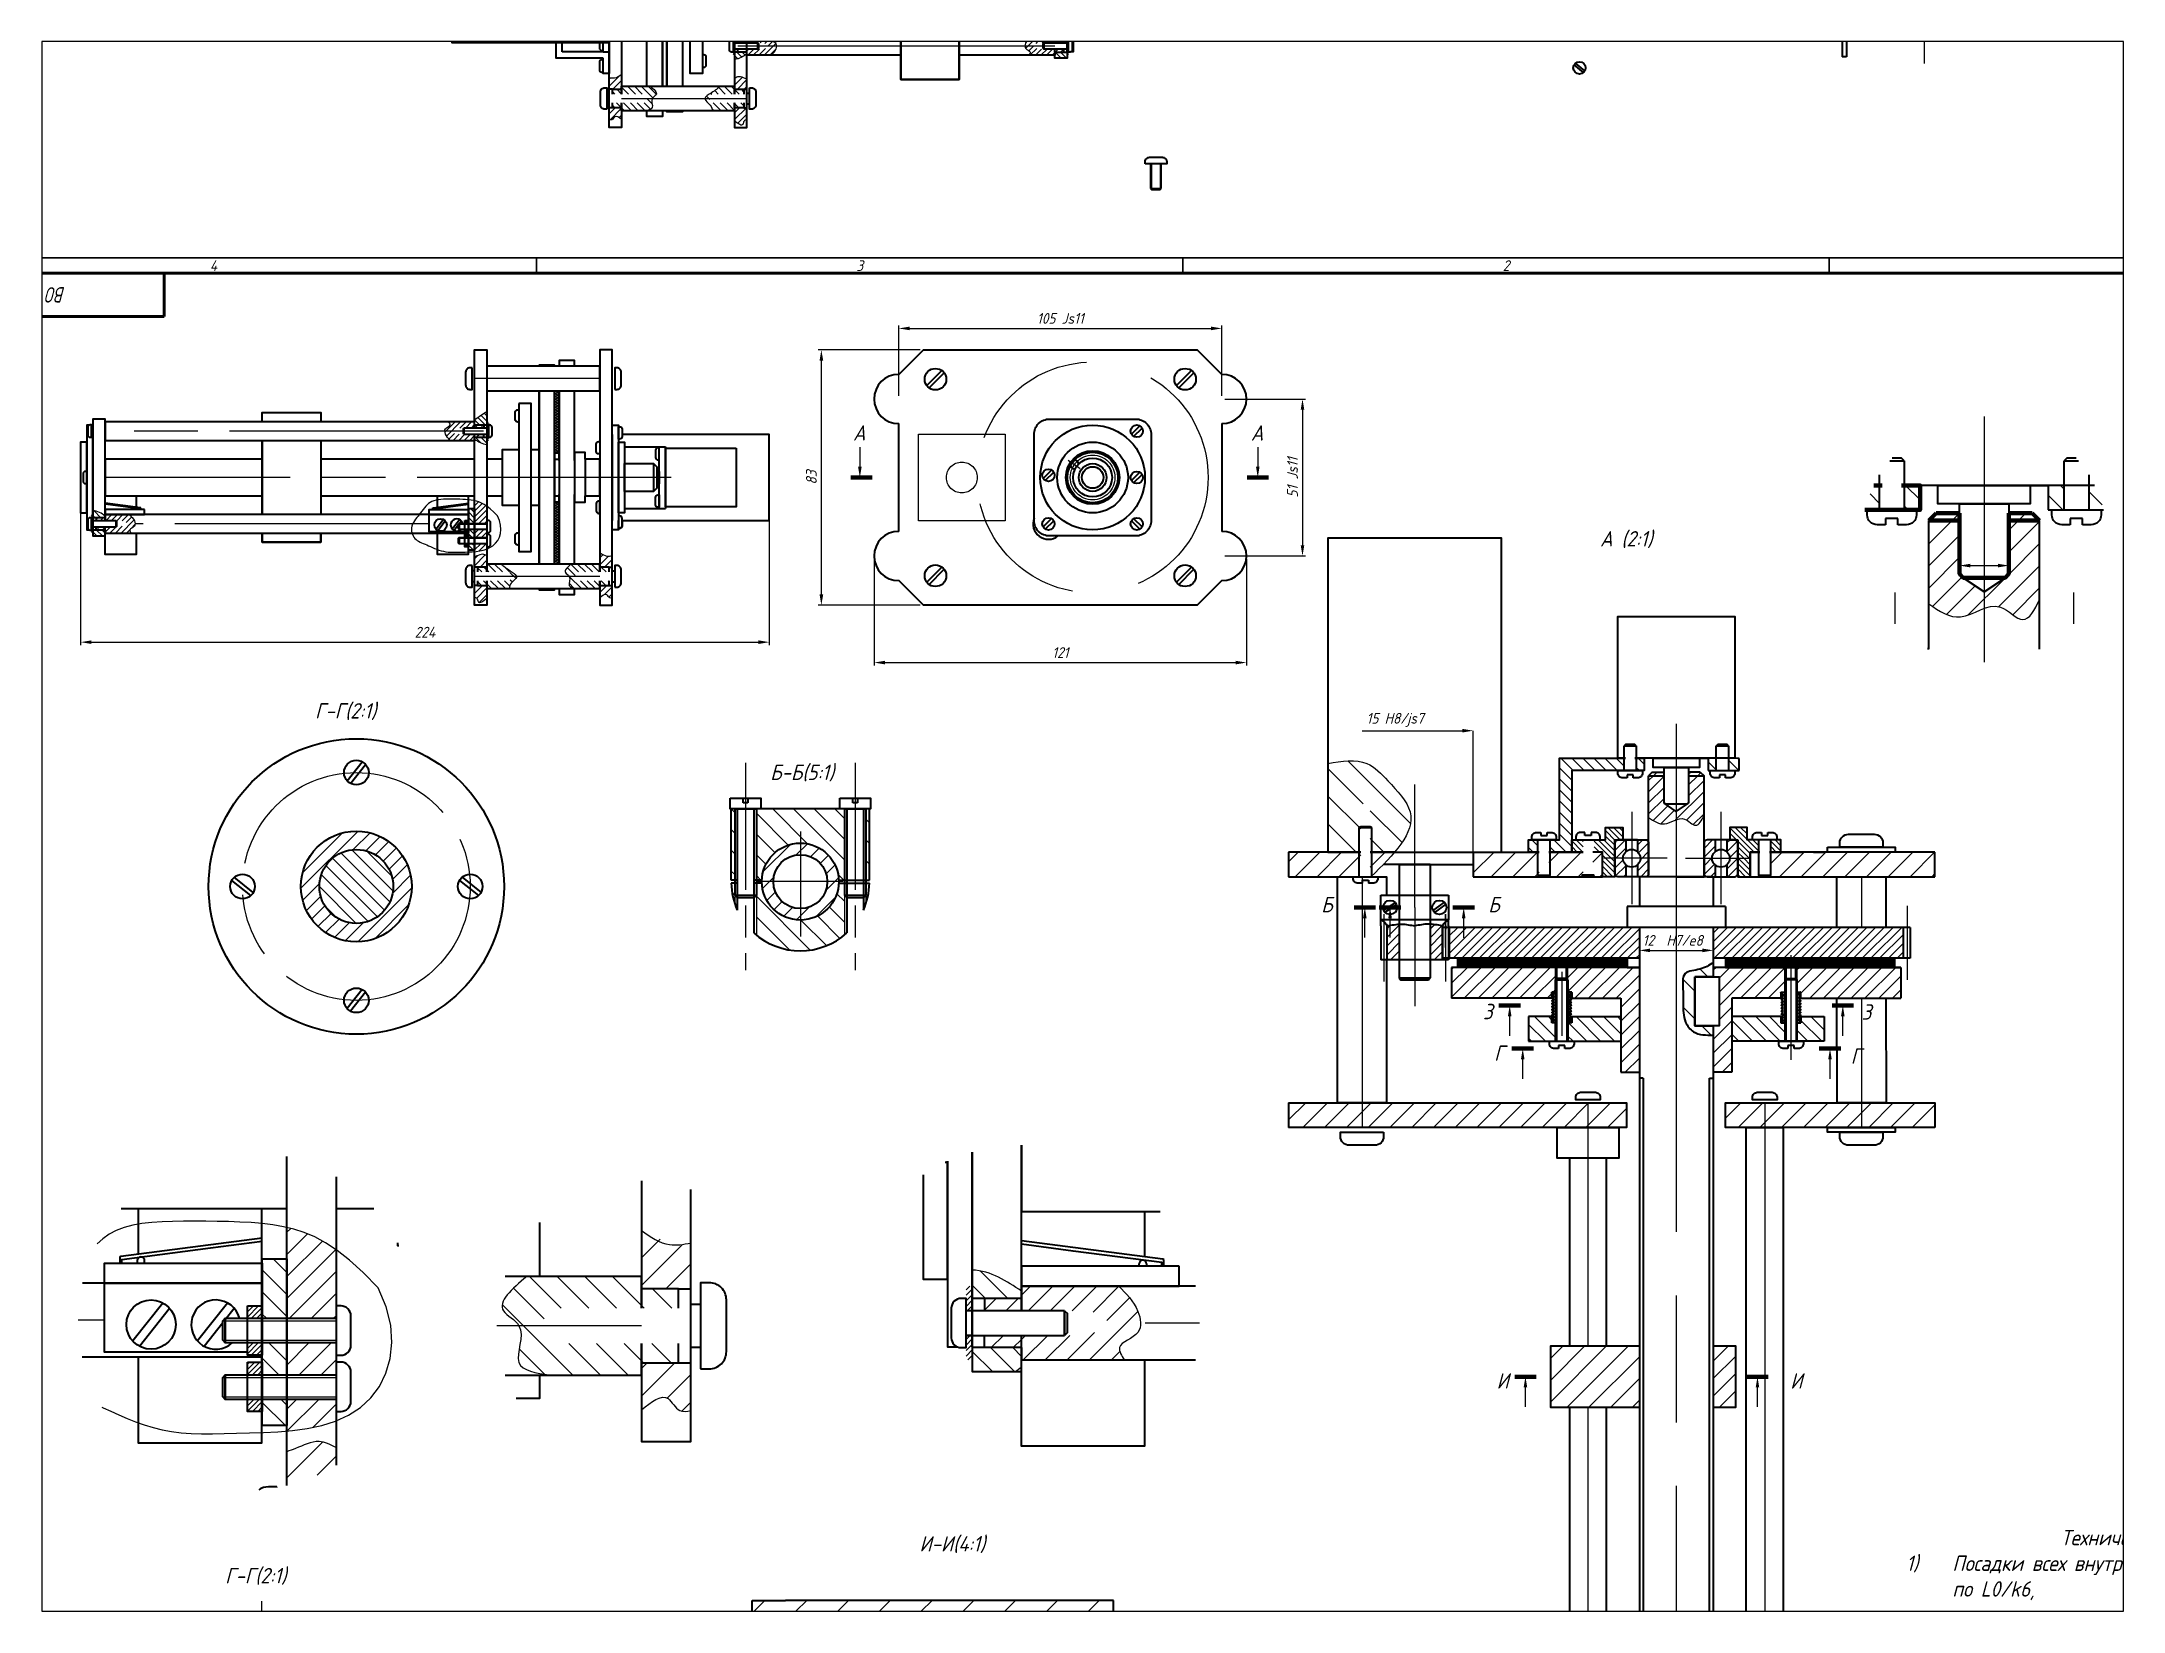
# Paper-space layout 'Лист1' of a CAD drawing. Header units: millimetres. Extents: x -1 to 257, y 0 to 194.
# The model-space entities are those that its viewports show. They can reach past a viewport. Long polylines and large blocks are cut down to what shows.
import ezdxf
from ezdxf.enums import TextEntityAlignment as Align

# ---------------------------------------------------------------- set-up
doc = ezdxf.new("R2010")
doc.units = ezdxf.units.MM
for name, pattern in [('AM_ISO08W050', [18, 12, -1.5, 3, -1.5]), ('AM_ISO08W050x2', [9, 6, -0.75, 1.5, -0.75]), ('HIDDEN', [9.525, 6.35, -3.175])]:
    doc.linetypes.add(name, pattern=pattern)
for name, color, linetype, lineweight in [('AM_0', 7, 'Continuous', 35), ('AM_0N', 7, 'Continuous', 15), ('AM_4', 3, 'Continuous', 15), ('AM_5', 3, 'Continuous', 15), ('AM_7', 4, 'AM_ISO08W050', 15), ('AM_8', 1, 'Continuous', 15), ('AM_8N', 1, 'Continuous', 15), ('AM_BOR', 7, 'Continuous', 35), ('окружности', 100, 'HIDDEN', 15), ('основные', 7, 'Continuous', 35), ('оч жирные', 7, 'Continuous', 70), ('тонкие', 2, 'Continuous', 15)]:
    doc.layers.add(name, color=color, linetype=linetype, lineweight=lineweight)
doc.layers.add('AM_VIEWS', color=1, linetype='Continuous', lineweight=15, plot=False)
doc.styles.add('ACGOSTTS', font='geniso.shx', dxfattribs={"oblique": 15})
doc.styles.get("Standard").update_dxf_attribs({"font": 'geniso.shx', "oblique": 15})
doc.dimstyles.new('AM_GOST$0', dxfattribs={"dimtxt": 3.5, "dimasz": 3.5, "dimexe": 1, "dimexo": 1, "dimgap": 1.5, "dimtad": 1, "dimtoh": 1, "dimtxsty": 'Standard', "dimcen": 0, "dimclrd": 256, "dimclre": 256, "dimclrt": 2, "dimadec": 0, "dimazin": 2, "dimtp": 0.1, "dimtm": 0.1, "dimtfac": 0.71, "dimtdec": 3, "dimtmove": 0, "dimatfit": 3, "dimfxl": 1, "dimtolj": 1, "dimlwd": -1, "dimlwe": -1, "dimarcsym": 1})
pattern_1 = [(45, (-154.8573, 302.5446), (-0.8980256, 0.8980256), [])]
pattern_2 = [(45, (399.3655, 147.2954), (-0.8980256, 0.8980256), [])]
pattern_3 = [(45, (-64.4024, 71.4606), (-0.8980256, 0.8980256), [])]
pattern_4 = [(45, (-64.40243, 71.46055), (-0.21213203, 0.21213203), [])]
pattern_5 = [(45, (-243.6007, -137.9866), (-0.7071068, 0.7071068), [])]
pattern_6 = [(45, (-243.6007, -133.979), (-1.767767, 1.767767), [])]
pattern_7 = [(45, (-243.6007, -188.3561), (-0.8980256, 0.8980256), [])]
pattern_8 = [(135, (-243.6007, -188.3561), (-0.4490128, -0.4490128), [])]
pattern_9 = [(45, (-243.6007, -137.9866), (-1.767767, 1.767767), [])]
pattern_10 = [(45, (-443.0617, -264.1909), (-0.7071068, 0.7071068), [])]
pattern_11 = [(45, (-443.0699, -430.9443), (-0.7071068, 0.7071068), [])]
pattern_12 = [(45, (-428.5699, -430.9443), (-0.7071068, 0.7071068), [])]
pattern_13 = [(45, (-252.0436, -436.0612), (-0.8980256, 0.8980256), [])]
pattern_14 = [(45, (-252.0436, -436.0612), (-0.21213203, 0.21213203), [])]
pattern_15 = [(45, (328.5244, -360.3083), (-0.8980256, 0.8980256), [])]
pattern_16 = [(45, (-513.2, -522.463), (-1.796051, 1.796051), [])]

psp = doc.layouts.new('Лист1')

msp = doc.modelspace()

# ---------------------------------------------------------------- texts
at = {"layer": 'AM_4', "color": 7, "insert": (565.052, 502.504), "char_height": 5, "attachment_point": 5}
msp.add_mtext('A (2:1)', dxfattribs=at)
at = {"layer": 'AM_5', "color": 2, "insert": (489.95, 443.91), "char_height": 3.5, "attachment_point": 5}
msp.add_mtext('\\A1;15 H8/js7', dxfattribs=at)
at = {"layer": 'основные', "char_height": 5, "attachment_point": 1}
for s, insert in [('А', (313.801, 539.652)), ('А', (443.083, 539.652)), ('Г-Г(2:1)', (138.994, 449.354)), ('Б-Б(5:1)', (286.897, 429.391)), ('Б', (465.938, 386.416)), ('Б', (520.214, 386.416)), ('З', (518.473, 351.656)), ('З', (641.518, 351.517)), ('Г', (522.105, 338.152)), ('Г', (637.981, 337.222)), ('И', (522.915, 231.672)), ('И', (618.326, 231.658)), ('И-И(4:1)', (335.387, 178.742)), ('Г-Г(2:1)', (109.795, 168.401))]:
    msp.add_mtext(s, dxfattribs=dict(at, insert=insert))
at = {"layer": 'основные', "insert": (651, 180.745), "char_height": 5, "attachment_point": 1}
msp.add_mtext_dynamic_manual_height_columns('\\pxqc;Технические требования\\P\\pi-3,l4,q*,t4;1)^IПосадки всех внутренних колец подшипников на вал по L0/k6,^Jпосадки наружных колец всех подшипников по H7/l0\\P2)^IПосадки стаканов в корпус по H7/k6\\P\\pi0,l0,qc,tz;\\PТехническая характеристика\\P\\pi-3,l4,q*,t4;1)^IСила на выходном звене F = 150Н\\P2)^IСкорость движения выходного звена v = 0.012м/с\\P3)^IХод выходного звена S = 90мм\\P4)^IУсловия эксплуатации по УХЛ4.1', width=179.56457, gutter_width=12.5, heights=[0], dxfattribs=at)

# ---------------------------------------------------------------- blocks, each defined once
blk = doc.blocks.new('GOST_A1_LANDSCAPE')
at = {"layer": 'AM_BOR', "color": 1, "lineweight": 25}
for p, q in [((841, 594), (0, 594)), ((211, 594), (211, 589)), ((421, 594), (421, 589)), ((631, 594), (631, 589))]:
    blk.add_line(p, q, dxfattribs=at)
at = {"layer": 'AM_BOR', "color": 7, "lineweight": 50}
blk.add_line((836, 589), (20, 589), dxfattribs=at)
at = {"layer": 'AM_BOR', "color": 1, "lineweight": 25, "style": 'ACGOSTTS', "oblique": 15}
for s, p in [('4', (106, 591.5)), ('3', (316, 591.5)), ('2', (526, 591.5))]:
    blk.add_text(s, height=3.5, dxfattribs=at).set_placement(p, align=Align.MIDDLE_CENTER)
blk = doc.blocks.new('GOST_EXT3_L')
at = {"layer": 'AM_BOR', "color": 7, "lineweight": 50}
for p, q in [((0, 0), (70, 0)), ((0, -14), (0, 0)), ((70, 0), (70, -14)), ((70, -14), (0, -14))]:
    blk.add_line(p, q, dxfattribs=at)
at = {"layer": 'AM_BOR', "color": 2, "lineweight": 25, "style": 'ACGOSTTS', "oblique": 15, "width": 0.8}
blk.add_attdef('GEN-TITLE-PARTNO{11.7}', text='', height=5, rotation=180, dxfattribs=at).set_placement((35, -7), align=Align.MIDDLE_CENTER)
blk = doc.blocks.new('*U16')
at = {"layer": 'основные'}
for p, q in [((2.66, -2.99), (-3.51, 1.92)), ((3.52, -1.91), (-2.66, 2.99))]:
    blk.add_line(p, q, dxfattribs=at)
blk.add_circle((0, 0), 4, dxfattribs=at)
blk = doc.blocks.new('*U17')
at = {"layer": 'основные', "color": 0, "linetype": 'ByBlock', "lineweight": -2, "transparency": 16777216}
for p, rotation in [((1411.18, 761.7), 270.0000000000001), ((1448.18, 724.7), 180), ((1411.18, 687.7), 90.00000000000001)]:
    blk.add_blockref('*U16', p, dxfattribs=dict(at, rotation=rotation))
blk.add_blockref('*U16', (1374.18, 724.7), dxfattribs=at)
blk = doc.blocks.new('GENZOONQJ7VO5')
at = {"layer": 'AM_8'}
h = blk.add_hatch(dxfattribs=at)
h.set_pattern_fill('ANSI31', color=256, scale=0.4, angle=90, style=0)
h.set_pattern_definition([(135, (-243.6007, -188.3561), (-0.8980256, -0.8980256), [])])
h.paths.add_polyline_path([(19.5, 77.27), (18.2, 77.27), (18.2, 75.27), (19.5, 75.27)], flags=0)
h.paths.add_polyline_path([(-9.5, 64.01), (-10.5, 64.01), (-11, 64.01), (-11, 62.01), (-9.5, 62.01)], flags=0)
h.paths.add_polyline_path([(6.5, 75.3), (6.55, 75.27), (7.8, 75.27), (7.8, 77.27), (6.5, 77.27)], flags=0)
h.paths.add_polyline_path([(4.45, 75.27), (4.5, 75.3), (4.5, 77.27), (-6, 77.27), (-6, 75.27), (-6, 64.01), (-7.5, 64.01), (-7.5, 62.01), (-4, 62.01), (-4, 75.27)], flags=0)
h.paths.add_polyline_path([(23.2, 77.21), (21.5, 77.26), (21.5, 75.27), (23.2, 75.27)], flags=0)
edge = h.paths.add_edge_path(flags=0)
edge.add_line((6.5, 75.3), (6.55, 75.27))
edge.add_line((6.5, 75.3), (6.5, 75.27))
edge.add_line((6.5, 75.27), (6.55, 75.27))
edge = h.paths.add_edge_path(flags=0)
edge.add_line((4.45, 75.27), (4.5, 75.3))
edge.add_line((4.45, 75.27), (4.5, 75.27))
edge.add_line((4.5, 75.27), (4.5, 75.3))
edge = h.paths.add_edge_path(flags=0)
edge.add_line((6.5, 75.3), (6.55, 75.27))
edge.add_line((6.5, 75.3), (6.5, 75.27))
edge.add_line((6.5, 75.27), (6.55, 75.27))
edge = h.paths.add_edge_path(flags=0)
edge.add_line((4.45, 75.27), (4.5, 75.3))
edge.add_line((4.45, 75.27), (4.5, 75.27))
edge.add_line((4.5, 75.27), (4.5, 75.3))
h = blk.add_hatch(dxfattribs=at)
h.set_pattern_fill('ANSI31', color=256, scale=0.4)
h.set_pattern_definition(pattern_7)
h.paths.add_polyline_path([(16.9, 75.01), (15, 75.01), (15, 74.41), (17.5, 74.41)])
h.paths.add_polyline_path([(11, 75.01), (9.1, 75.01), (8.5, 74.41), (11, 74.41)])
h = blk.add_hatch(dxfattribs=at)
h.set_pattern_fill('ANSI31', color=256, scale=0.4)
h.set_pattern_definition(pattern_7)
edge = h.paths.add_edge_path()
edge.add_spline(control_points=[(17.5, 67.96), (17.09, 67.16), (16.27, 65.56), (14.57, 67.67), (13.45, 67.44), (13, 67.27)], knot_values=[4.764315, 4.764315, 4.764315, 4.764315, 6.85526, 8.945334, 10.320037, 10.320037, 10.320037, 10.320037], degree=3, periodic=0)
edge.add_spline(control_points=[(13, 67.27), (12.36, 67.04), (10.79, 66.08), (9.35, 67.07), (8.5, 67.64)], knot_values=[0, 0, 0, 0, 1.968438, 4.764315, 4.764315, 4.764315, 4.764315], degree=3, periodic=0)
edge.add_line((8.5, 67.64), (8.5, 74.41))
edge.add_line((8.5, 74.41), (11, 74.41))
edge.add_line((11, 74.41), (11, 71.77))
edge.add_line((11, 71.77), (11, 69.94))
edge.add_line((11, 69.94), (13, 68.61))
edge.add_line((13, 68.61), (15, 69.94))
edge.add_line((15, 69.94), (15, 70.07))
edge.add_line((15, 70.07), (15, 74.41))
edge.add_line((15, 74.41), (17.5, 74.41))
edge.add_line((17.5, 74.41), (17.5, 67.96))
h = blk.add_hatch(dxfattribs=at)
h.set_pattern_fill('ANSI31', color=256, scale=0.2, angle=90, style=0)
h.set_pattern_definition(pattern_8)
h.paths.add_polyline_path([(-2.13, 64.01), (-4, 64.01), (-4, 62.01), (-2.13, 62.01)])
h.paths.add_polyline_path([(3, 63.51, -0.414214), (3.5, 64.01), (4.3, 64.01), (4.3, 66.01), (1.5, 66.01), (1.5, 64.01), (1, 64.01), (-0.35, 64.01), (-0.35, 62.01), (1, 62.01), (1, 61.07), (3, 61.07)])
h.paths.add_polyline_path([(-2.35, 64.01), (-4, 64.01), (-4, 62.01), (-2.35, 62.01)], flags=16)
h.paths.add_polyline_path([(3, 61.01), (1, 61.01), (1, 58.01), (3, 58.01)])
h.paths.add_polyline_path([(26.35, 64.01), (25, 64.01), (24.5, 64.01), (24.5, 66.01), (21.7, 66.01), (21.7, 64.01), (22.5, 64.01, -0.414214), (23, 63.51), (23, 61.07), (25, 61.07), (25, 62.01), (26.35, 62.01)])
h.paths.add_polyline_path([(30, 64.01), (28.35, 64.01), (28.35, 62.01), (30, 62.01)])
h.paths.add_polyline_path([(25, 61.01), (23, 61.01), (23, 58.01), (25, 58.01)])
h = blk.add_hatch(dxfattribs=at)
h.set_pattern_fill('_U', color=256, scale=2.5, angle=45, style=0, pattern_type=0)
h.set_pattern_definition(pattern_9)
edge = h.paths.add_edge_path(flags=0)
edge.add_line((-36.55, 58.06), (-36.72, 58.15))
edge.add_line((-36.72, 58.15), (-36.72, 62.01))
edge.add_line((-32.74, 62.01), (-36.72, 62.01))
edge.add_line((-36.55, 58.06), (-32.74, 62.01))
edge = h.paths.add_edge_path(flags=0)
edge.add_line((-38.28, 58.15), (-38.55, 58))
edge.add_line((-50, 58.01), (-38.55, 58))
edge.add_line((-50, 62.01), (-50, 58.01))
edge.add_line((-38.28, 62.01), (-50, 62.01))
edge.add_line((-38.28, 62.01), (-38.28, 58.15))
edge = h.paths.add_edge_path(flags=0)
edge.add_line((-38.28, 58.15), (-38.55, 58))
edge.add_line((-38.28, 62.01), (-38.28, 58.15))
edge.add_line((-36.72, 62.01), (-38.28, 62.01))
edge.add_line((-36.72, 58.15), (-36.72, 62.01))
edge.add_line((-36.55, 58.06), (-36.72, 58.15))
edge.add_line((-36.61, 58), (-36.55, 58.06))
edge.add_line((-38.55, 58), (-36.61, 58))
edge = h.paths.add_edge_path(flags=0)
edge.add_line((-38.28, 58.15), (-38.55, 58))
edge.add_line((-38.28, 62.01), (-38.28, 58.15))
edge.add_line((-36.72, 62.01), (-38.28, 62.01))
edge.add_line((-36.72, 58.15), (-36.72, 62.01))
edge.add_line((-36.55, 58.06), (-36.72, 58.15))
edge.add_line((-36.61, 58), (-36.55, 58.06))
edge.add_line((-38.55, 58), (-36.61, 58))
h = blk.add_hatch(dxfattribs=at)
h.set_pattern_fill('_U', color=256, scale=2.5, angle=45, style=0, pattern_type=0)
h.set_pattern_definition(pattern_9)
edge = h.paths.add_edge_path(flags=0)
edge.add_line((-0.57, 58.01), (-0.57, 62.01))
edge.add_line((1, 62.01), (-0.57, 62.01))
edge.add_line((1, 58.01), (1, 62.01))
edge.add_line((-0.57, 58.01), (1, 58.01))
edge = h.paths.add_edge_path(flags=0)
edge.add_line((-7.72, 58.01), (-7.72, 62.01))
edge.add_line((-2.13, 62.01), (-7.72, 62.01))
edge.add_line((-2.13, 62.01), (-2.13, 58.01))
edge.add_line((-7.72, 58.01), (-2.13, 58.01))
edge = h.paths.add_edge_path(flags=0)
edge.add_line((-9.28, 62.01), (-9.28, 58.01))
edge.add_line((-20, 58.01), (-9.28, 58.01))
edge.add_line((-20, 62.01), (-20, 58.01))
edge.add_line((-9.28, 62.01), (-20, 62.01))
edge = h.paths.add_edge_path(flags=0)
edge.add_line((-2.13, 62.01), (-2.13, 58.01))
edge.add_line((-0.57, 62.01), (-2.13, 62.01))
edge.add_line((-0.57, 58.01), (-0.57, 62.01))
edge.add_line((-2.13, 58.01), (-0.57, 58.01))
edge = h.paths.add_edge_path(flags=0)
edge.add_line((-9.28, 62.01), (-9.28, 58.01))
edge.add_line((-7.72, 62.01), (-9.28, 62.01))
edge.add_line((-7.72, 58.01), (-7.72, 62.01))
edge.add_line((-9.28, 58.01), (-7.72, 58.01))
edge = h.paths.add_edge_path(flags=0)
edge.add_line((-2.13, 62.01), (-2.13, 58.01))
edge.add_line((-0.57, 62.01), (-2.13, 62.01))
edge.add_line((-0.57, 58.01), (-0.57, 62.01))
edge.add_line((-2.13, 58.01), (-0.57, 58.01))
edge = h.paths.add_edge_path(flags=0)
edge.add_line((-9.28, 62.01), (-9.28, 58.01))
edge.add_line((-7.72, 62.01), (-9.28, 62.01))
edge.add_line((-7.72, 58.01), (-7.72, 62.01))
edge.add_line((-9.28, 58.01), (-7.72, 58.01))
h = blk.add_hatch(dxfattribs=at)
h.set_pattern_fill('ANSI31', color=256, scale=0.2, angle=90, style=0)
h.set_pattern_definition(pattern_8)
h.paths.add_polyline_path([(-3.35, 64.01), (-4, 64.01), (-4, 62.01), (-2.35, 62.01), (-2.35, 64.01)])
h = blk.add_hatch(dxfattribs=at)
h.set_pattern_fill('_U', color=256, angle=45, style=0, pattern_type=0)
h.set_pattern_definition(pattern_10)
edge = h.paths.add_edge_path()
edge.add_line((3.5, 58.01), (4.79, 58.01))
edge.add_line((4.79, 58.01), (4.79, 59.95))
edge.add_arc((5.75, 61.01), 1.43, 132.0077, 227.9923, ccw=False)
edge.add_line((4.79, 62.08), (4.79, 64.01))
edge.add_line((4.79, 64.01), (3.5, 64.01))
edge.add_arc((3.5, 63.51), 0.5, 90, 180)
edge.add_line((3, 63.51), (3, 58.51))
edge.add_arc((3.5, 58.51), 0.5, 180, 270)
h = blk.add_hatch(dxfattribs=at)
h.set_pattern_fill('_U', color=256, angle=45, style=0, pattern_type=0)
h.set_pattern_definition(pattern_10)
edge = h.paths.add_edge_path()
edge.add_line((8, 64.01), (6.71, 64.01))
edge.add_line((6.71, 64.01), (6.71, 62.08))
edge.add_arc((5.75, 61.01), 1.43, -47.9923, 47.9923, ccw=False)
edge.add_line((6.71, 59.95), (6.71, 58.01))
edge.add_line((6.71, 58.01), (8, 58.01))
edge.add_arc((8, 58.51), 0.5, 270, 360)
edge.add_line((8.5, 58.51), (8.5, 63.51))
edge.add_arc((8, 63.51), 0.5, 0, 90)
h = blk.add_hatch(dxfattribs=at)
h.set_pattern_fill('_U', color=256, angle=45, style=0, pattern_type=0)
h.set_pattern_definition(pattern_10)
edge = h.paths.add_edge_path()
edge.add_arc((18, 63.51), 0.5, 90, 180)
edge.add_line((17.5, 63.51), (17.5, 58.51))
edge.add_arc((18, 58.51), 0.5, 180, 270)
edge.add_line((18, 58.01), (19.29, 58.01))
edge.add_line((19.29, 58.01), (19.29, 59.95))
edge.add_arc((20.25, 61.01), 1.43, 132.0077, 227.9923, ccw=False)
edge.add_line((19.29, 62.08), (19.29, 64.01))
edge.add_line((19.29, 64.01), (18, 64.01))
h = blk.add_hatch(dxfattribs=at)
h.set_pattern_fill('_U', color=256, angle=45, style=0, pattern_type=0)
h.set_pattern_definition(pattern_10)
edge = h.paths.add_edge_path()
edge.add_line((21.21, 59.95), (21.21, 58.01))
edge.add_line((21.21, 58.01), (22.5, 58.01))
edge.add_arc((22.5, 58.51), 0.5, 270, 360)
edge.add_line((23, 58.51), (23, 63.51))
edge.add_arc((22.5, 63.51), 0.5, 0, 90)
edge.add_line((22.5, 64.01), (21.21, 64.01))
edge.add_line((21.21, 64.01), (21.21, 62.08))
edge.add_arc((20.25, 61.01), 1.43, -47.9923, 47.9923, ccw=False)
h = blk.add_hatch(dxfattribs=at)
h.set_pattern_fill('_U', color=256, scale=2.5, angle=45, style=0, pattern_type=0)
h.set_pattern_definition([(45, (-243.6007, -188.356), (-1.767767, 1.767767), [])])
h.paths.add_polyline_path([(28.35, 58.24), (28.13, 58.01), (55, 58.01), (55, 62.01), (28.35, 62.01)])
h = blk.add_hatch(dxfattribs=at)
h.set_pattern_fill('_U', color=256, angle=45, style=0, pattern_type=0)
h.set_pattern_definition(pattern_5)
h.paths.add_polyline_path([(-33.88, 50.01), (-33.88, 44.51), (-32, 44.51), (-32, 50.31)])
h = blk.add_hatch(dxfattribs=at)
h.set_pattern_fill('_U', color=256, angle=45, style=0, pattern_type=0)
h.set_pattern_definition(pattern_5)
h.paths.add_polyline_path([(-25.13, 44.51), (-25.13, 50.01), (-27, 50.31), (-27, 44.51)])
h = blk.add_hatch(dxfattribs=at)
h.set_pattern_fill('_U', color=256, angle=45, style=0, pattern_type=0)
h.set_pattern_definition(pattern_5)
h.paths.add_polyline_path([(-27, 50.01), (-27, 44.51), (-25.13, 44.51), (-25.13, 50.01)])
h = blk.add_hatch(dxfattribs=at)
h.set_pattern_fill('_U', color=256, angle=45, style=0, pattern_type=0)
h.set_pattern_definition(pattern_5)
h.paths.add_polyline_path([(-23.88, 44.76), (5, 44.76), (5, 44.77), (7, 44.77), (7, 49.76), (-23.88, 49.76)])
h = blk.add_hatch(dxfattribs=at)
h.set_pattern_fill('_U', color=256, angle=45, style=0, pattern_type=0)
h.set_pattern_definition(pattern_5)
h.paths.add_polyline_path([(49.87, 44.76), (49.87, 49.76), (19, 49.76), (19, 44.76)])
h = blk.add_hatch(dxfattribs=at)
h.set_pattern_fill('ANSI31', color=256, angle=90, style=0)
h.set_pattern_definition([(135, (-243.6007, -137.9866), (-2.245064, -2.245064), [])])
edge = h.paths.add_edge_path()
edge.add_spline(control_points=[(19, 44.08), (18.34, 43.64), (16.99, 42.76), (13.71, 42.78), (14.19, 39.57), (14.09, 37.1), (14.1, 34.63), (15.79, 32.48), (17.32, 32.3), (18.19, 32.28)], knot_values=[0, 0, 0, 0, 2.418082, 4.914957, 7.852483, 9.823073, 12.830174, 14.875774, 17.355214, 17.355214, 17.355214, 17.355214], degree=3, periodic=0)
edge.add_line((18.19, 32.28), (19, 32.28))
edge.add_line((19, 32.28), (19, 33.77))
edge.add_line((19, 33.77), (16, 33.77))
edge.add_line((16, 33.77), (16, 41.77))
edge.add_line((16, 41.77), (19, 41.77))
edge.add_line((19, 41.77), (19, 43.27))
edge.add_line((19, 43.27), (19, 44.08))
h = blk.add_hatch(dxfattribs=at)
h.set_pattern_fill('_U', color=256, scale=2.5, angle=45, style=0, pattern_type=0)
h.set_pattern_definition(pattern_6)
h.paths.add_polyline_path([(-50, 21.29), (-50, 17.29), (4.92, 17.29), (4.92, 21.29)])
h = blk.add_hatch(dxfattribs=at)
h.set_pattern_fill('_U', color=256, scale=2.5, angle=45, style=0, pattern_type=0)
h.set_pattern_definition(pattern_6)
h.paths.add_polyline_path([(55, 21.29), (21, 21.29), (21, 17.29), (55, 17.29)])
h = blk.add_hatch(dxfattribs=at)
h.set_pattern_fill('_U', color=256, scale=2.5, angle=45, style=0, pattern_type=0)
h.set_pattern_definition(pattern_6)
h.paths.add_polyline_path([(7, -18.21), (-7.39, -18.21), (-7.39, -28.21), (7, -28.21)])
h = blk.add_hatch(dxfattribs=at)
h.set_pattern_fill('_U', color=256, scale=2, angle=45, style=0, pattern_type=0)
h.set_pattern_definition([(45, (-243.6007, -133.979), (-1.414214, 1.414214), [])])
h.paths.add_polyline_path([(19, -18.21), (19, -28.21), (22.61, -28.21), (22.61, -18.21)])
h = blk.add_hatch(dxfattribs=at)
h.set_pattern_fill('ANSI31', color=256, scale=0.4, style=0)
h.set_pattern_definition([(45, (-243.6007, -204.3485), (-0.8980256, 0.8980256), [])])
h.paths.add_polyline_path([(-2.13, -102.97), (-2.36, -102.97), (-2.14, -102.74), (-7.01, -102.74), (-7.01, -106.74), (-3.79, -106.74), (-2.92, -106.74), (-2.13, -106.74)])
h.paths.add_polyline_path([(0.99, -102.74), (-0.57, -102.74), (-0.57, -102.75), (-0.36, -102.97), (-0.57, -102.97), (-0.57, -105.69), (0.99, -105.69)])
h.paths.add_polyline_path([(26.55, -102.97), (26.34, -102.97), (26.55, -102.75), (26.55, -102.74), (25.36, -102.74), (24.99, -102.74), (24.99, -105.69), (26.55, -105.69)])
h.paths.add_polyline_path([(32.99, -102.74), (28.13, -102.74), (28.13, -102.74), (28.34, -102.97), (28.13, -102.97), (28.13, -106.74), (32.99, -106.74)])
h.paths.add_polyline_path([(26.55, -105.69), (24.99, -105.69), (24.99, -106.74), (26.55, -106.74)])
h.paths.add_polyline_path([(0.99, -105.69), (-0.57, -105.69), (-0.57, -106.74), (0.99, -106.74)])
h = blk.add_hatch(dxfattribs=at)
h.set_pattern_fill('ANSI31', color=256, scale=0.4, angle=90, style=0)
h.set_pattern_definition([(135, (-243.6007, -204.3485), (-0.8980256, -0.8980256), [])])
h.paths.add_polyline_path([(29.99, -108.74), (29.99, -106.74), (28.12, -106.74), (28.12, -108.74)])
edge = h.paths.add_edge_path()
edge.add_line((26.55, -108.74), (26.55, -106.74))
edge.add_line((26.55, -106.74), (24.99, -106.74))
edge.add_line((24.99, -106.74), (24.99, -105.69))
edge.add_line((24.99, -105.69), (24.99, -102.74))
edge.add_line((24.99, -102.74), (22.99, -102.74))
edge.add_line((22.99, -102.74), (22.99, -105.69))
edge.add_line((22.99, -105.69), (22.99, -108.24))
edge.add_arc((22.49, -108.24), 0.5, 270, 360, ccw=False)
edge.add_line((22.49, -108.74), (21.69, -108.74))
edge.add_line((21.69, -108.74), (21.69, -110.74))
edge.add_line((21.69, -110.74), (24.49, -110.74))
edge.add_line((24.49, -110.74), (24.49, -108.74))
edge.add_line((24.49, -108.74), (24.99, -108.74))
edge.add_line((24.99, -108.74), (26.55, -108.74))
edge = h.paths.add_edge_path()
edge.add_line((4.29, -110.74), (4.29, -108.74))
edge.add_line((4.29, -108.74), (3.49, -108.74))
edge.add_arc((3.49, -108.24), 0.5, 180, 270, ccw=False)
edge.add_line((2.99, -108.24), (2.99, -105.69))
edge.add_line((2.99, -105.69), (2.99, -102.74))
edge.add_line((2.99, -102.74), (0.99, -102.74))
edge.add_line((0.99, -102.74), (0.99, -105.69))
edge.add_line((0.99, -105.69), (0.99, -106.74))
edge.add_line((0.99, -106.74), (-0.57, -106.74))
edge.add_line((-0.57, -106.74), (-0.57, -108.74))
edge.add_line((-0.57, -108.74), (0.65, -108.74))
edge.add_line((0.65, -108.74), (0.99, -108.74))
edge.add_line((0.99, -108.74), (1.49, -108.74))
edge.add_line((1.49, -108.74), (1.49, -110.74))
edge.add_line((1.49, -110.74), (4.29, -110.74))
h.paths.add_polyline_path([(-2.13, -108.74), (-2.13, -106.74), (-2.23, -106.74), (-2.92, -106.74), (-4.01, -106.74), (-4.01, -108.74)])
h = blk.add_hatch(dxfattribs=at)
h.set_pattern_fill('_U', color=256, angle=45, style=0, pattern_type=0)
h.set_pattern_definition(pattern_11)
edge = h.paths.add_edge_path()
edge.add_line((3.49, -108.74), (4.78, -108.74))
edge.add_line((4.78, -108.74), (4.78, -106.8))
edge.add_arc((5.74, -105.74), 1.43, 132.0077, 227.9923, ccw=False)
edge.add_line((4.78, -104.68), (4.78, -102.74))
edge.add_line((4.78, -102.74), (3.49, -102.74))
edge.add_arc((3.49, -103.24), 0.5, 90, 180)
edge.add_line((2.99, -103.24), (2.99, -108.24))
edge.add_arc((3.49, -108.24), 0.5, 180, 270)
h = blk.add_hatch(dxfattribs=at)
h.set_pattern_fill('_U', color=256, angle=45, style=0, pattern_type=0)
h.set_pattern_definition(pattern_11)
edge = h.paths.add_edge_path()
edge.add_line((7.99, -102.74), (6.7, -102.74))
edge.add_line((6.7, -102.74), (6.7, -104.68))
edge.add_arc((5.74, -105.74), 1.43, -47.9923, 47.9923, ccw=False)
edge.add_line((6.7, -106.8), (6.7, -108.74))
edge.add_line((6.7, -108.74), (7.99, -108.74))
edge.add_arc((7.99, -108.24), 0.5, 270, 360)
edge.add_line((8.49, -108.24), (8.49, -103.24))
edge.add_arc((7.99, -103.24), 0.5, 0, 90)
h = blk.add_hatch(dxfattribs=at)
h.set_pattern_fill('_U', color=256, angle=45, style=0, pattern_type=0)
h.set_pattern_definition(pattern_12)
edge = h.paths.add_edge_path()
edge.add_line((17.99, -108.74), (19.28, -108.74))
edge.add_line((19.28, -108.74), (19.28, -106.8))
edge.add_arc((20.24, -105.74), 1.43, 132.0077, 227.9923, ccw=False)
edge.add_line((19.28, -104.68), (19.28, -102.74))
edge.add_line((19.28, -102.74), (17.99, -102.74))
edge.add_arc((17.99, -103.24), 0.5, 90, 180)
edge.add_line((17.49, -103.24), (17.49, -108.24))
edge.add_arc((17.99, -108.24), 0.5, 180, 270)
h = blk.add_hatch(dxfattribs=at)
h.set_pattern_fill('_U', color=256, angle=45, style=0, pattern_type=0)
h.set_pattern_definition(pattern_12)
edge = h.paths.add_edge_path()
edge.add_line((22.49, -102.74), (21.2, -102.74))
edge.add_line((21.2, -102.74), (21.2, -104.68))
edge.add_arc((20.24, -105.74), 1.43, -47.9923, 47.9923, ccw=False)
edge.add_line((21.2, -106.8), (21.2, -108.74))
edge.add_line((21.2, -108.74), (22.49, -108.74))
edge.add_arc((22.49, -108.24), 0.5, 270, 360)
edge.add_line((22.99, -108.24), (22.99, -103.24))
edge.add_arc((22.49, -103.24), 0.5, 0, 90)
at = {"layer": 'AM_8N'}
h = blk.add_hatch(dxfattribs=at)
h.set_pattern_fill('ANSI31', color=256, angle=90, style=0)
h.set_pattern_definition([(135, (-243.6007, -188.356), (-2.245064, -2.245064), [])])
edge = h.paths.add_edge_path(flags=0)
edge.add_line((-36.72, 62.01), (-36.72, 69.6))
edge.add_line((-36.72, 69.6), (-37.5, 70.05))
edge.add_line((-37.5, 70.05), (-38.28, 69.6))
edge.add_line((-38.28, 69.6), (-38.28, 62.01))
edge.add_line((-43.6, 62.01), (-38.28, 62.01))
edge.add_line((-43.6, 76.4), (-43.6, 62.01))
edge.add_spline(control_points=[(-32.74, 62.01), (-30.88, 64.22), (-28.72, 68.17), (-33.48, 73.18), (-37.5, 77.46), (-41.34, 76.79), (-43.6, 76.4)], knot_values=[0, 0, 0, 0, 7.675196, 13.869158, 18.286503, 24.625285, 24.625285, 24.625285, 24.625285], degree=3, periodic=0)
edge.add_line((-36.72, 62.01), (-32.74, 62.01))
edge = h.paths.add_edge_path(flags=0)
edge.add_line((-36.72, 62.01), (-36.72, 69.6))
edge.add_line((-38.28, 62.01), (-36.72, 62.01))
edge.add_line((-38.28, 69.6), (-38.28, 62.01))
edge.add_line((-37.5, 70.05), (-38.28, 69.6))
edge.add_line((-36.72, 69.6), (-37.5, 70.05))
edge = h.paths.add_edge_path(flags=0)
edge.add_line((-36.72, 62.01), (-36.72, 69.6))
edge.add_line((-38.28, 62.01), (-36.72, 62.01))
edge.add_line((-38.28, 69.6), (-38.28, 62.01))
edge.add_line((-37.5, 70.05), (-38.28, 69.6))
edge.add_line((-36.72, 69.6), (-37.5, 70.05))
h = blk.add_hatch(dxfattribs=at)
h.set_pattern_fill('ANSI31', color=256, scale=0.5)
h.set_pattern_definition([(45, (-243.6007, -188.3561), (-1.122532, 1.122532), [])])
h.paths.add_polyline_path([(49.5, 43.27), (32.64, 43.27), (32.64, 39.28), (32.97, 39.28), (33.2, 39.28), (33.23, 39.28), (33.23, 38.27), (49.5, 38.27)])
h.paths.add_polyline_path([(30.64, 41.28), (30.64, 43.27), (19, 43.27), (19, 41.77), (19.96, 41.77), (19.96, 33.77), (19, 33.77), (19, 26.27), (22, 26.27), (22, 38.27), (24.4, 38.27), (30, 38.27), (30, 38.46), (30, 39.19), (30, 39.28), (30.04, 39.28), (30.64, 39.28)])
h.paths.add_polyline_path([(7, 43.27), (-4.64, 43.27), (-4.64, 39.28), (-4.04, 39.28), (-4, 39.28), (-4, 39.19), (-4, 38.46), (-4, 38.27), (1.6, 38.27), (4, 38.27), (4, 26.27), (7, 26.27)])
h.paths.add_polyline_path([(-6.64, 41.28), (-6.64, 43.27), (-23.5, 43.27), (-23.5, 38.27), (-7.23, 38.27), (-7.23, 39.28), (-7.2, 39.28), (-6.97, 39.28), (-6.64, 39.28)])
h = blk.add_hatch(dxfattribs=at)
h.set_pattern_fill('ANSI31', color=256, scale=0.5, angle=90)
h.set_pattern_definition([(135, (-243.6007, -188.3561), (-1.122532, -1.122532), [])])
h.paths.add_polyline_path([(-4, 35.28), (-4, 34.28), (-4.64, 34.28), (-4.64, 31.28), (4, 31.28), (4, 35.28), (1.6, 35.28)])
h.paths.add_polyline_path([(-11, 35.28), (-11, 31.28), (-6.64, 31.28), (-6.64, 34.28), (-7.23, 34.28), (-7.23, 35.28)])
h.paths.add_polyline_path([(24.4, 35.28), (22, 35.28), (22, 31.28), (30.64, 31.28), (30.64, 34.28), (30.29, 34.28), (30, 34.28), (30, 35.28)])
h.paths.add_polyline_path([(33.23, 34.27), (32.64, 34.28), (32.64, 31.28), (33.64, 31.28), (37, 31.28), (37, 35.28), (33.23, 35.28)])
at = {"layer": 'основные'}
h = blk.add_hatch(dxfattribs=at)
h.set_pattern_fill('GRATE', color=256, scale=0.069, angle=45, style=0)
h.set_pattern_definition([(45, (-243.60071, -137.986576), (-0.0387273545, 0.0387273545), []), (135, (-243.6007, -137.98658), (-0.15490942, -0.15490942), [])])
h.paths.add_polyline_path([(5, 44.76), (-22.5, 44.76), (-22.5, 43.27), (5, 43.27)])
h.paths.add_polyline_path([(48.5, 44.76), (21, 44.76), (21, 43.27), (48.5, 43.27)])
at = {"layer": 'AM_0'}
for p, q in [((-27, 60.01), (-32, 60.01)), ((-32, 60.01), (-32, 50.01)), ((-32, 60.01), (-27, 60.01)), ((-27, 60.01), (-27, 50.01)), ((7, 58.01), (7, 53.2)), ((19, 58.01), (19, 53.2)), ((-24, 51.01), (-35, 51.01)), ((5, 53.2), (5, 49.76)), ((21, 53.2), (5, 53.2)), ((21, 53.2), (21, 49.76)), ((-35, 50.01), (-35, 44.51)), ((-25, 49.76), (-25, 44.76)), ((51, 49.76), (-25, 49.76)), ((-24, 50.01), (-24, 44.51)), ((-23.88, 49.76), (-23.88, 44.76)), ((21, 49.76), (5, 49.76)), ((19, 49.76), (7, 49.76)), ((49.87, 49.76), (49.87, 44.76)), ((51, 49.76), (51, 44.76)), ((-24, 44.51), (-35, 44.51)), ((-32, 44.51), (-32, 41.59)), ((-27, 44.51), (-32, 44.51)), ((-27, 44.51), (-27, 41.59)), ((7, 44.76), (-25, 44.76)), ((51, 44.76), (19, 44.76)), ((-32, 41.59), (-31.73, 41.19)), ((-27.27, 41.19), (-31.73, 41.19)), ((-27, 41.59), (-27.27, 41.19)), ((-6.42, 41.47), (-6.42, 43.27)), ((-4.86, 41.47), (-4.86, 43.27)), ((30.86, 41.47), (30.86, 43.27)), ((32.42, 41.47), (32.42, 43.27))]:
    blk.add_line(p, q, dxfattribs=at)
at = {"layer": 'AM_0N'}
for p, q in [((-6.97, 39.28), (-7.19, 39.28)), ((-6.64, 39), (-7.09, 39.03)), ((-7.09, 38.64), (-6.64, 38.6)), ((-7.09, 38.17), (-6.64, 38.13)), ((-7.09, 37.69), (-6.64, 37.65)), ((-7.09, 37.22), (-6.64, 37.18)), ((-6.64, 38.9), (-7.07, 38.94)), ((-6.64, 38.43), (-7.07, 38.46)), ((-6.64, 37.96), (-7.07, 37.99)), ((-6.64, 37.48), (-7.07, 37.52)), ((-6.97, 39.28), (-6.64, 39.28)), ((-4.64, 39.2), (-4.17, 39.17)), ((-4.19, 38.87), (-4.64, 38.9)), ((-4.17, 38.7), (-4.64, 38.74)), ((-4.64, 38.44), (-4.19, 38.4)), ((-4.17, 38.23), (-4.64, 38.27)), ((-4.64, 37.97), (-4.19, 37.93)), ((-4.17, 37.75), (-4.64, 37.79)), ((-4.64, 37.49), (-4.19, 37.45)), ((-4.17, 37.28), (-4.64, 37.32)), ((30.64, 39.2), (30.17, 39.17)), ((30.17, 38.7), (30.64, 38.74)), ((30.17, 38.23), (30.64, 38.27)), ((30.17, 37.75), (30.64, 37.79)), ((30.17, 37.28), (30.64, 37.32)), ((30.19, 38.87), (30.64, 38.9)), ((30.64, 38.44), (30.19, 38.4)), ((30.64, 37.97), (30.19, 37.93)), ((30.64, 37.49), (30.19, 37.45)), ((32.97, 39.28), (32.64, 39.28)), ((32.64, 39), (33.09, 39.03)), ((32.64, 38.9), (33.07, 38.94)), ((33.09, 38.64), (32.64, 38.6)), ((32.64, 38.43), (33.07, 38.46)), ((33.09, 38.17), (32.64, 38.13)), ((32.64, 37.96), (33.07, 37.99)), ((33.09, 37.69), (32.64, 37.65)), ((32.64, 37.48), (33.07, 37.52)), ((33.09, 37.22), (32.64, 37.18)), ((32.97, 39.28), (33.19, 39.28)), ((-7.09, 36.74), (-6.64, 36.71)), ((-7.09, 36.27), (-6.64, 36.23)), ((-7.09, 35.8), (-6.64, 35.76)), ((-7.09, 35.32), (-6.64, 35.29)), ((-7.09, 34.85), (-6.64, 34.81)), ((-6.64, 34.35), (-7.09, 34.38)), ((-6.64, 37.01), (-7.07, 37.04)), ((-6.64, 36.54), (-7.07, 36.57)), ((-6.64, 36.06), (-7.07, 36.1)), ((-6.64, 35.59), (-7.07, 35.62)), ((-6.64, 35.12), (-7.07, 35.15)), ((-7.07, 34.68), (-6.64, 34.65)), ((-4.64, 37.02), (-4.19, 36.98)), ((-4.17, 36.81), (-4.64, 36.85)), ((-4.64, 36.54), (-4.19, 36.51)), ((-4.17, 36.33), (-4.64, 36.37)), ((-4.64, 36.07), (-4.19, 36.03)), ((-4.17, 35.86), (-4.64, 35.9)), ((-4.64, 35.6), (-4.19, 35.56)), ((-4.17, 35.39), (-4.64, 35.43)), ((-4.64, 35.12), (-4.19, 35.09)), ((-4.17, 34.91), (-4.64, 34.95)), ((-4.64, 34.65), (-4.19, 34.61)), ((-4.64, 34.55), (-4.17, 34.53)), ((-4.29, 34.28), (-4.64, 34.28)), ((-4.29, 34.28), (-4.07, 34.28)), ((30.29, 34.28), (30.07, 34.28)), ((30.17, 36.81), (30.64, 36.85)), ((30.17, 36.33), (30.64, 36.37)), ((30.17, 35.86), (30.64, 35.9)), ((30.17, 35.39), (30.64, 35.43)), ((30.17, 34.91), (30.64, 34.95)), ((30.64, 34.55), (30.17, 34.53)), ((30.64, 37.02), (30.19, 36.98)), ((30.64, 36.54), (30.19, 36.51)), ((30.64, 36.07), (30.19, 36.03)), ((30.64, 35.6), (30.19, 35.56)), ((30.64, 35.12), (30.19, 35.09)), ((30.64, 34.65), (30.19, 34.61)), ((30.29, 34.28), (30.64, 34.28)), ((32.64, 37.01), (33.07, 37.04)), ((33.09, 36.74), (32.64, 36.71)), ((32.64, 36.54), (33.07, 36.57)), ((33.09, 36.27), (32.64, 36.23)), ((32.64, 36.06), (33.07, 36.1)), ((33.09, 35.8), (32.64, 35.76)), ((32.64, 35.59), (33.07, 35.62)), ((33.09, 35.32), (32.64, 35.29)), ((32.64, 35.12), (33.07, 35.15)), ((33.09, 34.85), (32.64, 34.81)), ((33.07, 34.68), (32.64, 34.65)), ((32.64, 34.35), (33.09, 34.38))]:
    blk.add_line(p, q, dxfattribs=at)
at = {"layer": 'AM_0N', "extrusion": (0, 0, -1)}
for centre in [(7.08, 38.79), (7.08, 38.31), (7.08, 37.84), (7.08, 37.37), (4.18, 39.02), (4.18, 38.55), (4.18, 38.08), (4.18, 37.6), (4.18, 37.13), (-30.18, 39.02), (-30.18, 38.55), (-30.18, 38.08), (-30.18, 37.6), (-30.18, 37.13), (-33.08, 38.79), (-33.08, 38.31), (-33.08, 37.84), (-33.08, 37.37), (7.08, 36.89), (7.08, 36.42), (7.08, 35.95), (7.08, 35.47), (7.08, 35), (7.08, 34.53), (4.18, 36.66), (4.18, 36.18), (4.18, 35.71), (4.18, 35.24), (4.18, 34.76), (-30.18, 36.66), (-30.18, 36.18), (-30.18, 35.71), (-30.18, 35.24), (-30.18, 34.76), (-33.08, 36.89), (-33.08, 36.42), (-33.08, 35.95), (-33.08, 35.47), (-33.08, 35), (-33.08, 34.53)]:
    blk.add_circle(centre, 0.15, dxfattribs=at)
for centre, start, end in [((7.08, 39.17), 138.0866, 41.9134), ((7.08, 38.79), 274.6665, 94.6665), ((7.08, 38.31), 274.6665, 94.6665), ((7.08, 37.84), 274.6665, 94.6665), ((7.08, 37.37), 274.6665, 94.6665), ((4.18, 38.55), 94.6665, 274.6665), ((4.18, 38.08), 94.6665, 274.6665), ((4.18, 37.6), 94.6665, 274.6665), ((4.18, 37.13), 94.6665, 274.6665), ((-30.18, 38.55), 265.3335, 85.3335), ((-30.18, 38.08), 265.3335, 85.3335), ((-30.18, 37.6), 265.3335, 85.3335), ((-30.18, 37.13), 265.3335, 85.3335), ((-33.08, 39.17), 138.0866, 41.9134), ((-33.08, 38.79), 85.3335, 265.3335), ((-33.08, 38.31), 85.3335, 265.3335), ((-33.08, 37.84), 85.3335, 265.3335), ((-33.08, 37.37), 85.3335, 265.3335), ((7.08, 36.89), 274.6665, 94.6665), ((7.08, 36.42), 274.6665, 94.6665), ((7.08, 35.95), 274.6665, 94.6665), ((7.08, 35.47), 274.6665, 94.6665), ((7.08, 35), 274.6665, 94.6665), ((4.18, 34.38), 318.0866, 221.9134), ((4.18, 36.66), 94.6665, 274.6665), ((4.18, 36.18), 94.6665, 274.6665), ((4.18, 35.71), 94.6665, 274.6665), ((4.18, 35.24), 94.6665, 274.6665), ((4.18, 34.76), 94.6665, 274.6665), ((-30.18, 34.38), 318.0866, 221.9134), ((-30.18, 36.66), 265.3335, 85.3335), ((-30.18, 36.18), 265.3335, 85.3335), ((-30.18, 35.71), 265.3335, 85.3335), ((-30.18, 35.24), 265.3335, 85.3335), ((-30.18, 34.76), 265.3335, 85.3335), ((-33.08, 36.89), 85.3335, 265.3335), ((-33.08, 36.42), 85.3335, 265.3335), ((-33.08, 35.95), 85.3335, 265.3335), ((-33.08, 35.47), 85.3335, 265.3335), ((-33.08, 35), 85.3335, 265.3335)]:
    blk.add_arc(centre, 0.15, start, end, dxfattribs=at)
at = {"layer": 'AM_4'}
for p, q in [((-6.64, 31.28), (-6.64, 43.27)), ((-6.4, 41.47), (-6.4, 31.28)), ((-4.84, 41.47), (-4.84, 31.28)), ((-4.64, 31.28), (-4.64, 43.27)), ((30.64, 31.28), (30.64, 43.27)), ((30.86, 41.47), (30.86, 31.28)), ((32.42, 41.47), (32.42, 31.28)), ((32.64, 31.28), (32.64, 43.27))]:
    blk.add_line(p, q, dxfattribs=at)
at = {"layer": 'AM_7'}
for p, q in [((13, 82.86), (12.99, -109.77)), ((-38.06, 58.01), (-38.06, 17.28)), ((43.06, 58.01), (43.06, 49.76)), ((-34.5, 51.93), (-34.5, 41.01)), ((-29.5, 53.01), (-29.5, 37.01)), ((-24.53, 51.93), (-24.5, 41.01)), ((-24.5, 51.93), (-24.5, 41.26)), ((50.5, 53.26), (50.5, 41.26)), ((43.06, 38.27), (43.06, 17.28)), ((-1.35, 21.29), (-1.35, -18.21)), ((27.36, 21.07), (27.36, -102.74)), ((-1.35, -28.21), (-1.36, -102.74))]:
    blk.add_line(p, q, dxfattribs=at)
at = {"layer": 'AM_7', "linetype": 'AM_ISO08W050x2'}
for p, q in [((-29.5, 53.01), (-29.5, 73.01)), ((5.75, 68.57), (5.75, 53.57)), ((20.25, 68.57), (20.25, 53.57)), ((20.25, 68.57), (20.25, 53.57)), ((11.5, 61.01), (1.2, 61.01)), ((13, 61.01), (13, 46.76)), ((14.5, 61.01), (24.8, 61.01)), ((-32, 60.01), (-32, 60.01)), ((31.64, 28.28), (31.64, 45.27)), ((-5.62, 42.54), (-5.62, 32.19)), ((5.74, -98.19), (5.74, -113.19)), ((5.74, -98.19), (5.74, -113.19)), ((20.24, -98.19), (20.24, -113.19)), ((20.24, -98.19), (20.24, -113.19)), ((-0.57, -105.69), (12.62, -105.69)), ((12.89, -105.69), (27.12, -105.69))]:
    blk.add_line(p, q, dxfattribs=at)
at = {"layer": 'AM_8N'}
for p, q in [((-7.23, 39.18), (-7.13, 39.28)), ((-7.23, 38.79), (-7.08, 38.94)), ((-7.23, 38.32), (-7.08, 38.46)), ((-7.23, 37.85), (-7.08, 37.99)), ((-7.23, 37.37), (-7.08, 37.52)), ((-7.22, 39.12), (-7.06, 39.28)), ((-7.22, 38.73), (-7.02, 38.93)), ((-7.22, 38.26), (-7.02, 38.45)), ((-7.22, 37.78), (-7.02, 37.98)), ((-7.22, 37.31), (-7.02, 37.51)), ((-7.19, 39.07), (-6.98, 39.28)), ((-7.19, 38.68), (-6.97, 38.9)), ((-7.19, 38.21), (-6.97, 38.42)), ((-7.19, 37.74), (-6.97, 37.95)), ((-7.19, 37.26), (-6.97, 37.48)), ((-7.14, 39.04), (-6.94, 39.24)), ((-7.14, 38.65), (-6.94, 38.85)), ((-7.14, 38.18), (-6.94, 38.38)), ((-7.14, 37.71), (-6.94, 37.9)), ((-7.14, 37.23), (-6.94, 37.43)), ((-7.08, 39.02), (-6.93, 39.18)), ((-7.08, 38.64), (-6.93, 38.79)), ((-7.08, 38.16), (-6.93, 38.32)), ((-7.08, 37.69), (-6.93, 37.84)), ((-7.08, 37.22), (-6.93, 37.37)), ((-4.33, 39.03), (-4.18, 39.17)), ((-4.33, 38.56), (-4.18, 38.7)), ((-4.33, 38.08), (-4.18, 38.23)), ((-4.33, 37.61), (-4.18, 37.75)), ((-4.33, 37.14), (-4.18, 37.28)), ((-4.32, 38.97), (-4.12, 39.16)), ((-4.32, 38.49), (-4.12, 38.69)), ((-4.32, 38.02), (-4.12, 38.22)), ((-4.32, 37.55), (-4.12, 37.74)), ((-4.32, 37.07), (-4.12, 37.27)), ((-4.29, 38.92), (-4.07, 39.13)), ((-4.29, 38.45), (-4.07, 38.66)), ((-4.29, 37.97), (-4.07, 38.19)), ((-4.29, 37.5), (-4.07, 37.71)), ((-4.29, 37.03), (-4.07, 37.24)), ((-4.24, 38.89), (-4.04, 39.09)), ((-4.24, 38.42), (-4.04, 38.61)), ((-4.24, 37.94), (-4.04, 38.14)), ((-4.24, 37.47), (-4.04, 37.67)), ((-4.18, 38.87), (-4.03, 39.03)), ((-4.18, 38.4), (-4.03, 38.55)), ((-4.18, 37.93), (-4.03, 38.08)), ((-4.18, 37.45), (-4.03, 37.61)), ((30.18, 38.87), (30.03, 39.03)), ((30.18, 38.4), (30.03, 38.55)), ((30.18, 37.93), (30.03, 38.08)), ((30.18, 37.45), (30.03, 37.61)), ((30.24, 38.89), (30.04, 39.09)), ((30.24, 38.42), (30.04, 38.61)), ((30.24, 37.94), (30.04, 38.14)), ((30.24, 37.47), (30.04, 37.67)), ((30.28, 38.92), (30.07, 39.13)), ((30.28, 38.45), (30.07, 38.66)), ((30.28, 37.97), (30.07, 38.19)), ((30.28, 37.5), (30.07, 37.71)), ((30.28, 37.03), (30.07, 37.24)), ((30.32, 38.97), (30.12, 39.16)), ((30.32, 38.49), (30.12, 38.69)), ((30.32, 38.02), (30.12, 38.22)), ((30.32, 37.55), (30.12, 37.74)), ((30.32, 37.07), (30.12, 37.27)), ((30.33, 39.03), (30.18, 39.17)), ((30.33, 38.56), (30.18, 38.7)), ((30.33, 38.08), (30.18, 38.23)), ((30.33, 37.61), (30.18, 37.75)), ((30.33, 37.14), (30.18, 37.28)), ((33.08, 39.02), (32.93, 39.18)), ((33.08, 38.64), (32.93, 38.79)), ((33.08, 38.16), (32.93, 38.32)), ((33.08, 37.69), (32.93, 37.84)), ((33.08, 37.22), (32.93, 37.37)), ((33.14, 39.04), (32.94, 39.24)), ((33.14, 38.65), (32.94, 38.85)), ((33.14, 38.18), (32.94, 38.38)), ((33.14, 37.71), (32.94, 37.9)), ((33.14, 37.23), (32.94, 37.43)), ((33.18, 38.68), (32.97, 38.9)), ((33.18, 38.21), (32.97, 38.42)), ((33.18, 37.74), (32.97, 37.95)), ((33.18, 37.26), (32.97, 37.48)), ((33.18, 39.07), (32.98, 39.28)), ((33.22, 38.73), (33.02, 38.93)), ((33.22, 38.26), (33.02, 38.45)), ((33.22, 37.78), (33.02, 37.98)), ((33.22, 37.31), (33.02, 37.51)), ((33.22, 39.12), (33.06, 39.28)), ((33.23, 38.79), (33.08, 38.94)), ((33.23, 38.32), (33.08, 38.46)), ((33.23, 37.85), (33.08, 37.99)), ((33.23, 37.37), (33.08, 37.52)), ((33.23, 39.18), (33.13, 39.28)), ((-7.23, 36.9), (-7.08, 37.04)), ((-7.23, 36.43), (-7.08, 36.57)), ((-7.23, 35.95), (-7.08, 36.1)), ((-7.23, 35.48), (-7.08, 35.62)), ((-7.23, 35.01), (-7.08, 35.15)), ((-7.23, 34.53), (-7.08, 34.68)), ((-7.22, 36.84), (-7.02, 37.03)), ((-7.22, 36.36), (-7.02, 36.56)), ((-7.22, 35.89), (-7.02, 36.09)), ((-7.22, 35.41), (-7.02, 35.61)), ((-7.22, 34.94), (-7.02, 35.14)), ((-7.22, 34.47), (-7.02, 34.66)), ((-7.19, 36.79), (-6.97, 37)), ((-7.19, 36.32), (-6.97, 36.53)), ((-7.19, 35.84), (-6.97, 36.05)), ((-7.19, 35.37), (-6.97, 35.58)), ((-7.19, 34.9), (-6.97, 35.11)), ((-7.19, 34.42), (-6.97, 34.63)), ((-7.14, 36.76), (-6.94, 36.96)), ((-7.14, 36.28), (-6.94, 36.48)), ((-7.14, 35.81), (-6.94, 36.01)), ((-7.14, 35.34), (-6.94, 35.54)), ((-7.14, 34.86), (-6.94, 35.06)), ((-7.14, 34.39), (-6.94, 34.59)), ((-7.08, 36.74), (-6.93, 36.9)), ((-7.08, 36.27), (-6.93, 36.42)), ((-7.08, 35.8), (-6.93, 35.95)), ((-7.08, 35.32), (-6.93, 35.48)), ((-7.08, 34.85), (-6.93, 35)), ((-7.08, 34.38), (-6.93, 34.53)), ((-4.33, 36.66), (-4.18, 36.81)), ((-4.33, 36.19), (-4.18, 36.33)), ((-4.33, 35.72), (-4.18, 35.86)), ((-4.33, 35.24), (-4.18, 35.39)), ((-4.33, 34.77), (-4.18, 34.91)), ((-4.33, 34.38), (-4.18, 34.53)), ((-4.32, 36.6), (-4.12, 36.8)), ((-4.32, 36.13), (-4.12, 36.32)), ((-4.32, 35.65), (-4.12, 35.85)), ((-4.32, 35.18), (-4.12, 35.38)), ((-4.32, 34.7), (-4.12, 34.9)), ((-4.32, 34.32), (-4.12, 34.51)), ((-4.29, 36.55), (-4.07, 36.77)), ((-4.29, 36.08), (-4.07, 36.29)), ((-4.29, 35.61), (-4.07, 35.82)), ((-4.29, 35.13), (-4.07, 35.34)), ((-4.29, 34.66), (-4.07, 34.87)), ((-4.28, 34.28), (-4.07, 34.48)), ((-4.24, 36.99), (-4.04, 37.19)), ((-4.24, 36.52), (-4.04, 36.72)), ((-4.24, 36.05), (-4.04, 36.25)), ((-4.24, 35.57), (-4.04, 35.77)), ((-4.24, 35.1), (-4.04, 35.3)), ((-4.24, 34.63), (-4.04, 34.83)), ((-4.21, 34.28), (-4.04, 34.44)), ((-4.18, 36.98), (-4.03, 37.13)), ((-4.18, 36.51), (-4.03, 36.66)), ((-4.18, 36.03), (-4.03, 36.19)), ((-4.18, 35.56), (-4.03, 35.71)), ((-4.18, 35.09), (-4.03, 35.24)), ((-4.18, 34.61), (-4.03, 34.77)), ((-4.13, 34.28), (-4.03, 34.38)), ((30.18, 36.98), (30.03, 37.13)), ((30.18, 36.51), (30.03, 36.66)), ((30.18, 36.03), (30.03, 36.19)), ((30.18, 35.56), (30.03, 35.71)), ((30.18, 35.09), (30.03, 35.24)), ((30.18, 34.61), (30.03, 34.77)), ((30.13, 34.28), (30.03, 34.38)), ((30.24, 36.99), (30.04, 37.19)), ((30.24, 36.52), (30.04, 36.72)), ((30.24, 36.05), (30.04, 36.25)), ((30.24, 35.57), (30.04, 35.77)), ((30.24, 35.1), (30.04, 35.3)), ((30.24, 34.63), (30.04, 34.83)), ((30.2, 34.28), (30.04, 34.44)), ((30.28, 36.55), (30.07, 36.77)), ((30.28, 36.08), (30.07, 36.29)), ((30.28, 35.61), (30.07, 35.82)), ((30.28, 35.13), (30.07, 35.34)), ((30.28, 34.66), (30.07, 34.87)), ((30.28, 34.28), (30.07, 34.48)), ((30.32, 36.6), (30.12, 36.8)), ((30.32, 36.13), (30.12, 36.32)), ((30.32, 35.65), (30.12, 35.85)), ((30.32, 35.18), (30.12, 35.38)), ((30.32, 34.7), (30.12, 34.9)), ((30.32, 34.32), (30.12, 34.51)), ((30.33, 36.66), (30.18, 36.81)), ((30.33, 36.19), (30.18, 36.33)), ((30.33, 35.72), (30.18, 35.86)), ((30.33, 35.24), (30.18, 35.39)), ((30.33, 34.77), (30.18, 34.91)), ((30.33, 34.38), (30.18, 34.53)), ((33.08, 36.74), (32.93, 36.9)), ((33.08, 36.27), (32.93, 36.42)), ((33.08, 35.8), (32.93, 35.95)), ((33.08, 35.32), (32.93, 35.48)), ((33.08, 34.85), (32.93, 35)), ((33.08, 34.38), (32.93, 34.53)), ((33.14, 36.76), (32.94, 36.96)), ((33.14, 36.28), (32.94, 36.48)), ((33.14, 35.81), (32.94, 36.01)), ((33.14, 35.34), (32.94, 35.54)), ((33.14, 34.86), (32.94, 35.06)), ((33.14, 34.39), (32.94, 34.59)), ((33.18, 36.79), (32.97, 37)), ((33.18, 36.32), (32.97, 36.53)), ((33.18, 35.84), (32.97, 36.05)), ((33.18, 35.37), (32.97, 35.58)), ((33.18, 34.9), (32.97, 35.11)), ((33.18, 34.42), (32.97, 34.63)), ((33.22, 36.84), (33.02, 37.03)), ((33.22, 36.36), (33.02, 36.56)), ((33.22, 35.89), (33.02, 36.09)), ((33.22, 35.41), (33.02, 35.61)), ((33.22, 34.94), (33.02, 35.14)), ((33.22, 34.47), (33.02, 34.66)), ((33.23, 36.9), (33.08, 37.04)), ((33.23, 36.43), (33.08, 36.57)), ((33.23, 35.95), (33.08, 36.1)), ((33.23, 35.48), (33.08, 35.62)), ((33.23, 35.01), (33.08, 35.15)), ((33.23, 34.53), (33.08, 34.68))]:
    blk.add_line(p, q, dxfattribs=at)
at = {"layer": 'основные'}
for p, q in [((4.72, 79.48), (4.5, 79.27)), ((4.5, 75.27), (4.5, 79.27)), ((4.5, 79.27), (6.5, 79.27)), ((6.28, 79.48), (4.72, 79.48)), ((6.5, 79.27), (6.28, 79.48)), ((6.5, 79.27), (6.5, 75.27)), ((19.72, 79.48), (19.5, 79.27)), ((19.5, 75.27), (19.5, 79.27)), ((19.5, 79.27), (21.5, 79.27)), ((21.28, 79.48), (19.72, 79.48)), ((21.5, 79.27), (21.28, 79.48)), ((21.5, 79.27), (21.5, 75.27)), ((-43.6, 76.4), (-43.6, 62.01)), ((6, 74.57), (5, 74.57)), ((5, 74.57), (5, 74.07)), ((6, 74.07), (6, 74.57)), ((9.1, 75.01), (8.5, 74.41)), ((8.5, 58.01), (8.5, 74.41)), ((8.5, 74.41), (11, 74.41)), ((9.1, 75.01), (11, 75.01)), ((13, 77.27), (18.2, 77.27)), ((16.9, 75.01), (15, 75.01)), ((15, 74.41), (17.5, 74.41)), ((16.9, 75.01), (17.5, 74.41)), ((17.5, 58.01), (17.5, 74.41)), ((18.2, 77.27), (18.2, 75.27)), ((18.2, 75.27), (23.2, 75.27)), ((21, 74.57), (20, 74.57)), ((20, 74.57), (20, 74.07)), ((21, 74.07), (21, 74.57)), ((23.2, 77.21), (21.28, 77.27)), ((23.2, 75.27), (23.2, 77.21)), ((11, 69.94), (11, 70.07)), ((13, 68.63), (11, 69.94)), ((13, 68.63), (15, 69.94)), ((15, 70.07), (15, 69.94)), ((-38.5, 66.03), (-38.28, 66.19)), ((-38.5, 58.03), (-38.5, 66.03)), ((-38.5, 66.03), (-36.5, 66.03)), ((-38.28, 66.19), (-37.5, 66.19)), ((-37.5, 66.19), (-36.72, 66.19)), ((-36.72, 66.19), (-36.5, 66.03)), ((-36.5, 66.03), (-36.5, 58.1)), ((-15.4, 62.01), (-15.4, 66.01)), ((-9, 65.21), (-9, 64.71)), ((-9, 64.71), (-8, 64.71)), ((-8, 64.71), (-8, 65.21)), ((-1.85, 64.71), (-1.85, 65.21)), ((-0.85, 64.71), (-1.85, 64.71)), ((-0.85, 65.21), (-0.85, 64.71)), ((4.3, 66.01), (4.3, 64.01)), ((26.85, 65.21), (26.85, 64.71)), ((26.85, 64.71), (27.85, 64.71)), ((27.85, 64.71), (27.85, 65.21)), ((-50, 62.01), (-50, 58.01)), ((-43.6, 62.01), (-38.28, 62.01)), ((-36.72, 62.01), (-29.5, 62.01)), ((-20, 62.01), (-20, 60.01)), ((-20, 62.01), (-20, 58.01)), ((-15.4, 62.01), (-9.28, 62.01)), ((-9.5, 58.24), (-9.5, 64.01)), ((-7.72, 62.01), (-2.13, 62.01)), ((-7.5, 58.24), (-7.5, 64.01)), ((1, 62.01), (-0.57, 62.01)), ((1, 58.01), (1, 62.01)), ((3, 63.51), (3, 64.01)), ((3, 64.01), (3.5, 64.01)), ((3, 63.51), (3, 62.01)), ((3.5, 64.01), (8.5, 64.01)), ((6.71, 64.01), (3.5, 64.01)), ((4.79, 64.01), (4.79, 62.08)), ((6.71, 64.01), (6.71, 62.08)), ((19.29, 64.01), (19.29, 62.08)), ((21.21, 64.01), (21.21, 62.08)), ((22.5, 64.01), (23, 64.01)), ((23, 64.01), (23, 63.46)), ((25, 62.01), (25, 58.01)), ((25, 62.01), (26.57, 62.01)), ((26.57, 62.01), (25, 62.01)), ((26.35, 64.01), (26.35, 58.24)), ((29.78, 62.01), (28.13, 62.01)), ((28.13, 62.01), (28.22, 62.01)), ((28.35, 58.24), (28.35, 64.01)), ((35.28, 62.01), (29.78, 62.01)), ((55, 62.01), (35.28, 62.01)), ((55, 58.01), (55, 62.01)), ((-29.5, 60.01), (-34.58, 60.01)), ((-29.5, 60.01), (-20, 60.01)), ((-20, 58.01), (1, 58.01)), ((-9.5, 58.24), (-7.5, 58.24)), ((-9.5, 58.24), (-9.28, 58.01)), ((-7.72, 58.01), (-7.5, 58.24)), ((-0.35, 58.24), (-2.35, 58.24)), ((-2.13, 58.01), (-2.35, 58.24)), ((-0.57, 58.01), (-2.13, 58.01)), ((-0.35, 58.24), (-0.57, 58.01)), ((4.79, 59.95), (4.79, 58.01)), ((6.71, 59.95), (6.71, 58.01)), ((19, 58.01), (7, 58.01)), ((13, 58.01), (17.5, 58.01)), ((19.29, 59.95), (19.29, 58.01)), ((21.21, 59.95), (21.21, 58.01)), ((25, 58.01), (33.72, 58.01)), ((26.35, 58.24), (28.35, 58.24)), ((26.35, 58.24), (26.57, 58.01)), ((26.57, 58.01), (28.13, 58.01)), ((28.13, 58.01), (28.35, 58.24)), ((33.72, 58.01), (55, 58.01)), ((-38, 56.95), (-38, 57.45)), ((-38, 57.45), (-37, 57.45)), ((-37, 57.45), (-37, 56.95)), ((-35, 51.01), (-35, 55.01)), ((-35, 55.01), (-24, 55.01)), ((-24, 55.01), (-24, 51.01)), ((-35, 50.01), (-35, 51.01)), ((-32.63, 53.79), (-34.57, 52.58)), ((-34.57, 52.58), (-34.37, 52.27)), ((-34.37, 52.27), (-32.44, 53.47)), ((-26.52, 52.5), (-24.69, 53.84)), ((-26.3, 52.2), (-26.52, 52.5)), ((-24.46, 53.55), (-26.3, 52.2)), ((-24, 50.01), (-24, 51.01)), ((-34, 44.51), (-34, 50.01)), ((-32, 50.01), (-32, 44.51)), ((-27, 50.01), (-27, 44.51)), ((-25, 44.51), (-25, 50.01)), ((-24.5, 50.01), (-24.5, 49.51)), ((7, 49.76), (6.99, -101.74)), ((19, 49.76), (19, 41.77)), ((-22.5, 43.27), (-22.5, 44.76)), ((7, 44.77), (5, 44.77)), ((5, 44.77), (5, 43.27)), ((21, 44.77), (21, 43.27)), ((48.5, 43.27), (48.5, 44.76)), ((-32, 41.59), (-27, 41.59)), ((-22.5, 43.27), (-23.5, 43.27)), ((-23.5, 43.27), (-23.5, 38.27)), ((7, 43.27), (-23.5, 43.27)), ((5, 43.27), (-22.5, 43.27)), ((-6.42, 41.47), (-6.64, 41.28)), ((-6.64, 31.28), (-6.64, 41.28)), ((-6.64, 41.28), (-4.64, 41.28)), ((-4.86, 41.47), (-6.42, 41.47)), ((-4.64, 41.28), (-4.86, 41.47)), ((-4.64, 41.28), (-4.64, 31.28)), ((5, 43.27), (7, 43.27)), ((19, 41.77), (16, 41.77)), ((16, 41.77), (16, 33.77)), ((49.5, 43.27), (19, 43.27)), ((19, 43.27), (19, 41.77)), ((21, 43.27), (48.5, 43.27)), ((30.64, 41.28), (30.86, 41.47)), ((32.64, 41.28), (30.64, 41.28)), ((30.64, 41.28), (30.64, 31.28)), ((30.86, 41.47), (32.42, 41.47)), ((32.42, 41.47), (32.64, 41.28)), ((32.64, 31.28), (32.64, 41.28)), ((48.5, 43.27), (49.5, 43.27)), ((49.5, 43.27), (49.5, 38.27)), ((-7.2, 38.27), (-23.5, 38.27)), ((-7.23, 38.27), (-7.23, 39.28)), ((-7.23, 39.28), (-7.2, 39.28)), ((-7.23, 38.31), (-7.23, 38.27)), ((-7.2, 39.26), (-7.2, 39.28)), ((-6.64, 39.28), (-7.2, 39.28)), ((-4.04, 39.28), (-4.86, 39.28)), ((-4, 39.28), (-4.04, 39.28)), ((-4, 39.19), (-4, 39.28)), ((-4, 39.19), (-4, 38.27)), ((-4, 39.19), (-4, 38.46)), ((-4, 38.27), (-4, 38.46)), ((-4, 38.27), (1.6, 38.27)), ((1.6, 38.27), (4, 38.27)), ((1.6, 38.27), (1.6, 38.27)), ((4, 38.27), (4, 26.27)), ((24.4, 38.27), (22, 38.27)), ((22, 38.27), (22, 27.5)), ((22, 38.27), (22, 26.27)), ((24.4, 38.27), (24.4, 38.27)), ((30, 38.27), (24.4, 38.27)), ((30, 39.28), (30.04, 39.28)), ((30, 39.19), (30, 39.28)), ((30, 39.19), (30, 38.46)), ((30, 38.27), (30, 38.46)), ((30.04, 39.28), (30.86, 39.28)), ((32.64, 39.28), (33.2, 39.28)), ((33.2, 39.26), (33.2, 39.28)), ((33.23, 39.28), (33.2, 39.28)), ((33.2, 38.27), (49.5, 38.27)), ((33.23, 38.27), (33.23, 39.28)), ((33.23, 38.32), (33.23, 38.27)), ((-11, 35.28), (-11, 31.28)), ((-7.23, 35.28), (-11, 35.28)), ((-7.23, 34.28), (-7.23, 35.28)), ((-6.64, 34.28), (-7.23, 34.28)), ((-4, 34.28), (-4.64, 34.28)), ((-4, 35.28), (1.6, 35.28)), ((-4, 34.28), (-4, 35.28)), ((-4, 35.28), (-4, 34.28)), ((1.6, 35.28), (4, 35.28)), ((4, 35.28), (4, 32.1)), ((24.4, 35.28), (22, 35.28)), ((22, 35.28), (22, 32.1)), ((30, 35.28), (24.4, 35.28)), ((30, 35.28), (30, 34.28)), ((30, 34.28), (30.64, 34.28)), ((32.64, 34.28), (33.23, 34.27)), ((33.23, 35.28), (37, 35.28)), ((33.23, 35.28), (33.23, 34.27)), ((37, 35.28), (37, 31.28)), ((-11, 31.28), (4, 31.28)), ((-5.12, 30.58), (-6.12, 30.58)), ((-6.12, 30.58), (-6.12, 30.08)), ((-5.12, 30.08), (-5.12, 30.58)), ((16, 33.77), (19, 33.77)), ((19, 33.77), (19, -101.68)), ((37, 31.28), (22, 31.28)), ((32.14, 30.58), (31.14, 30.58)), ((31.14, 30.58), (31.14, 30.08)), ((32.14, 30.08), (32.14, 30.58)), ((4, 26.27), (7, 26.27)), ((7.61, 25.29), (7, 25.29)), ((7.61, 25.29), (7.6, -102.74)), ((18.38, -102.74), (18.39, 25.29)), ((18.39, 25.29), (19, 25.29)), ((22, 26.27), (19, 26.27)), ((-50, 21.29), (-50, 17.29)), ((55, 21.29), (55, 17.29)), ((-6, -18.21), (0, -18.21)), ((0, -28.21), (-6, -28.21)), ((-1.35, -102.74), (-2.92, -102.74)), ((-2.36, -102.97), (-2.14, -102.74)), ((-2.36, -102.97), (-0.36, -102.97)), ((-0.58, -102.74), (-2.14, -102.74)), ((-2.14, -102.97), (-0.58, -102.97)), ((-0.58, -102.74), (-0.36, -102.97)), ((2.99, -103.24), (2.99, -102.74)), ((2.99, -102.74), (3.49, -102.74)), ((2.99, -103.24), (2.99, -104.74)), ((3.49, -102.74), (8.49, -102.74)), ((6.7, -102.74), (3.49, -102.74)), ((4.78, -102.74), (4.78, -104.68)), ((6.7, -102.74), (6.7, -104.68)), ((6.99, -101.74), (7.6, -102.74)), ((17.49, -102.74), (18.38, -102.74)), ((17.49, -103.24), (17.49, -102.74)), ((17.49, -102.74), (17.99, -102.74)), ((17.49, -103.24), (17.49, -104.74)), ((17.99, -102.74), (22.99, -102.74)), ((21.2, -102.74), (17.99, -102.74)), ((18.99, -101.7), (18.38, -102.74)), ((18.38, -102.74), (18.38, -102.74)), ((19.28, -102.74), (19.28, -104.68)), ((21.2, -102.74), (21.2, -104.68)), ((25.36, -102.74), (29.36, -102.74)), ((26.56, -102.74), (26.34, -102.97)), ((28.34, -102.97), (26.34, -102.97)), ((28.34, -102.97), (28.12, -102.74)), ((4.78, -106.8), (4.78, -108.74)), ((6.7, -106.8), (6.7, -108.74)), ((19.28, -106.8), (19.28, -108.74)), ((21.2, -106.8), (21.2, -108.74)), ((-1.85, -109.94), (-1.85, -109.44)), ((-1.85, -109.44), (-0.85, -109.44)), ((-0.85, -109.44), (-0.85, -109.94)), ((2.99, -108.24), (2.99, -108.74)), ((2.99, -108.74), (3.49, -108.74)), ((8.49, -108.74), (17.49, -108.77)), ((22.99, -108.74), (22.49, -108.74)), ((22.99, -108.24), (22.99, -108.74)), ((26.83, -109.94), (26.83, -109.44)), ((26.83, -109.44), (27.83, -109.44)), ((27.83, -109.44), (27.83, -109.94))]:
    blk.add_line(p, q, dxfattribs=at)
for points in [[(-32.74, 62.01), (-15.4, 62.01), (-15.4, 113.01), (-43.6, 113.01), (-43.6, 76.4)], [(4.72, 77.27), (3.5, 77.27), (3.5, 100.27), (22.5, 100.27), (22.5, 77.27), (6.28, 77.27)], [(-9.28, 62.01), (-11, 62.01), (-11, 64.01), (-6, 64.01), (-6, 75.27), (-6, 77.27), (4.72, 77.27)], [(6.28, 77.27), (7.8, 77.27), (7.8, 75.27), (-4, 75.27), (-4, 62.01), (-7.72, 62.01)], [(11, 75.01), (11, 75.77), (15, 75.77), (15, 75.01)], [(13.88, 69.77), (11.3, 69.77), (11, 70.07), (11, 75.01)], [(15, 75.01), (15, 70.07), (14.7, 69.77), (13.88, 69.77)], [(-38.28, 62.01), (-50, 62.01)], [(-32.74, 62.01), (-36.72, 62.01)], [(-9.28, 62.01), (-11, 62.01)], [(-4, 62.01), (-6, 62.01), (-7.72, 62.01)], [(3, 58.01), (1, 58.01), (1, 62.01), (-0.57, 62.01)], [(23, 58.01), (25, 58.01), (25, 62.01), (26.57, 62.01)], [(30, 62.01), (32, 62.01), (33.72, 62.01)], [(35.28, 62.01), (37, 62.01)], [(-50, 58.01), (-38.53, 58.01)], [(-34.06, 44.51), (-34.06, 21.29), (-42.06, 21.29), (-42.06, 58), (-34.06, 58), (-34.06, 55.01)], [(39.06, 49.76), (39.06, 58), (47.06, 58), (47.06, 49.76)], [(47.06, 38.27), (47.11, 21.29), (39.11, 21.29), (39.06, 38.27)], [(-50, 21.29), (4.92, 21.29), (4.92, 17.29), (-50, 17.29)], [(1.65, 17.29), (-4.35, 17.29)], [(-4.35, 12.29), (-4.35, -18.21)], [(1.65, -18.21), (1.65, 12.29)], [(7, -28.21), (-7.39, -28.21), (-7.39, -18.21), (7, -18.21)], [(19, -18.21), (22.61, -18.21), (22.61, -28.21), (19, -28.21)], [(-4.35, -28.21), (-4.36, -97.74)], [(1.64, -97.74), (1.65, -28.21)], [(-0.57, -106.74), (0.99, -106.74), (0.99, -102.74), (-7.01, -102.74), (-7.01, -106.74), (-3.79, -106.74)], [(-4.36, -102.74), (1.64, -102.74)], [(2.99, -108.24), (2.99, -102.74), (0.99, -102.74)], [(7.6, -102.74), (8.49, -102.74), (8.49, -108.77), (9.49, -109.77), (16.49, -109.77), (17.49, -108.77), (17.49, -102.74)], [(22.99, -108.24), (22.99, -102.74), (24.99, -102.74), (24.99, -106.74), (26.57, -106.74)], [(22.99, -108.24), (22.99, -102.74), (24.99, -102.74)], [(26.57, -106.74), (24.99, -106.74), (24.99, -102.74), (32.99, -102.74), (32.99, -106.74), (28.33, -106.74)], [(-2.23, -106.74), (-2.13, -106.74)], [(-2.13, -106.74), (-2.23, -106.74)], [(28.22, -106.74), (29.99, -106.74), (29.99, -108.74), (24.99, -108.74), (24.49, -108.74), (24.49, -110.74), (21.69, -110.74), (21.69, -108.74), (22.49, -108.74)], [(28.22, -106.74), (28.13, -106.74)], [(28.13, -106.74), (28.22, -106.74)], [(21.69, -108.74), (22.49, -108.74)]]:
    blk.add_lwpolyline(points, dxfattribs=at)
for points in [[(5, 74.07), (4.3, 74.07, -0.414214), (3.5, 74.87), (3.5, 75.27), (7.5, 75.27), (7.5, 74.87, -0.414214), (6.7, 74.07), (6, 74.07)], [(20, 74.07), (19.3, 74.07, -0.414214), (18.5, 74.87), (18.5, 75.27), (22.5, 75.27), (22.5, 74.87, -0.414214), (21.7, 74.07), (21, 74.07)], [(-8, 65.21), (-7.3, 65.21, -0.414214), (-6.5, 64.41), (-6.5, 64.01), (-10.5, 64.01), (-10.5, 64.41, -0.414214), (-9.7, 65.21), (-9, 65.21)], [(-2.13, 62.01), (-4, 62.01), (-4, 64.01), (1, 64.01), (1.5, 64.01), (1.5, 66.01), (4.3, 66.01), (4.3, 64.01), (3.5, 64.01, 0.414214), (3, 63.51), (3, 58.01), (1, 58.01)], [(-1.85, 65.21), (-2.55, 65.21, 0.414214), (-3.35, 64.41), (-3.35, 64.01), (0.65, 64.01), (0.65, 64.41, 0.414214), (-0.15, 65.21), (-0.85, 65.21)], [(28.13, 62.01), (30, 62.01), (30, 64.01), (25, 64.01), (24.5, 64.01), (24.5, 66.01), (21.7, 66.01), (21.7, 64.01), (22.5, 64.01, -0.414214), (23, 63.51), (23, 58.01), (25, 58.01)], [(27.85, 65.21), (28.55, 65.21, -0.414214), (29.35, 64.41), (29.35, 64.01), (25.35, 64.01), (25.35, 64.41, -0.414214), (26.15, 65.21), (26.85, 65.21)], [(8, 58.01), (3.5, 58.01, -0.414214), (3, 58.51), (3, 63.51, -0.414214), (3.5, 64.01), (8, 64.01, -0.414214), (8.5, 63.51), (8.5, 58.51, -0.414214), (8, 58.01, -1.655741)], [(18, 58.01), (22.5, 58.01, 0.414214), (23, 58.51), (23, 63.51, 0.414214), (22.5, 64.01), (18, 64.01, 0.414214), (17.5, 63.51), (17.5, 58.51, 0.414214), (18, 58.01, 1.655741)], [(-38, 56.95), (-38.7, 56.95, -0.414214), (-39.5, 57.75), (-39.5, 58), (-35.5, 58), (-35.5, 57.75, -0.414214), (-36.3, 56.95), (-37, 56.95)], [(-6.12, 30.08), (-6.82, 30.08, -0.414214), (-7.62, 30.88), (-7.62, 31.28), (-3.62, 31.28), (-3.62, 30.88, -0.414214), (-4.42, 30.08), (-5.12, 30.08)], [(31.14, 30.08), (30.44, 30.08, -0.414214), (29.64, 30.88), (29.64, 31.28), (33.64, 31.28), (33.64, 30.88, -0.414214), (32.84, 30.08), (32.14, 30.08)], [(-0.85, 22.99), (-0.15, 22.99, -0.414214), (0.65, 22.19), (0.65, 21.79), (-3.35, 21.79), (-3.35, 22.19, -0.414214), (-2.55, 22.99), (-0.85, 22.99)], [(27.86, 22.99), (28.56, 22.99, -0.414214), (29.36, 22.19), (29.36, 21.79), (25.36, 21.79), (25.36, 22.19, -0.414214), (26.16, 22.99), (27.86, 22.99)], [(4.29, -108.74), (3.49, -108.74, -0.414214), (2.99, -108.24), (2.99, -102.74), (0.99, -102.74), (0.99, -106.74), (-0.57, -106.74)], [(7.99, -108.74), (3.49, -108.74, -0.414214), (2.99, -108.24), (2.99, -103.24, -0.414214), (3.49, -102.74), (7.99, -102.74, -0.414214), (8.49, -103.24), (8.49, -108.24, -0.414214), (7.99, -108.74, -1.655741)], [(22.49, -108.74), (17.99, -108.74, -0.414214), (17.49, -108.24), (17.49, -103.24, -0.414214), (17.99, -102.74), (22.49, -102.74, -0.414214), (22.99, -103.24), (22.99, -108.24, -0.414214), (22.49, -108.74, -1.655741)], [(-2.92, -106.74), (-4.01, -106.74), (-4.01, -108.74), (0.99, -108.74), (1.49, -108.74), (1.49, -110.74), (4.29, -110.74), (4.29, -108.74), (3.49, -108.74, -0.004618), (3.49, -108.74, -0.004618)], [(-0.85, -109.94), (-0.15, -109.94, 0.414214), (0.65, -109.14), (0.65, -108.74), (-3.35, -108.74), (-3.35, -109.14, 0.414214), (-2.55, -109.94), (-1.85, -109.94)], [(26.83, -109.94), (26.13, -109.94, -0.414214), (25.33, -109.14), (25.33, -108.74), (29.33, -108.74), (29.33, -109.14, -0.414214), (28.53, -109.94), (27.83, -109.94)]]:
    blk.add_lwpolyline(points, format="xyb", dxfattribs=at)
for points in [[(9.25, 77.27), (16.75, 77.27), (16.75, 75.77), (9.25, 75.77)], [(37.56, 62.82), (48.56, 62.82), (48.56, 62.02), (37.56, 62.02)], [(16, 41.77), (16, 41.77), (16, 41.77), (16, 41.77)], [(16, 41.77), (19.96, 41.77), (19.96, 33.77), (16, 33.77)], [(55, 17.29), (21, 17.29), (21, 21.29), (55, 21.29)], [(-6.35, 17.29), (3.65, 17.29), (3.65, 12.29), (-6.35, 12.29)], [(24.36, 17.29), (30.36, 17.29), (30.36, -102.74), (24.36, -102.74)], [(37.56, 17.29), (48.56, 17.29), (48.56, 16.49), (37.56, 16.49)], [(-6.36, -97.74), (3.64, -97.74), (3.64, -102.74), (-6.36, -102.74)], [(28.13, -106.74), (32.99, -106.74), (32.99, -102.74), (28.13, -102.74)]]:
    blk.add_lwpolyline(points, close=True, dxfattribs=at)
for points in [[(39.56, 62.81), (39.56, 63.51, -0.414214), (40.96, 64.91), (45.16, 64.91, -0.414214), (46.56, 63.51), (46.56, 62.81)], [(-34.56, 16.49), (-34.56, 15.79, -0.414214), (-35.96, 14.39), (-40.16, 14.39, -0.414214), (-41.56, 15.79), (-41.56, 16.49)], [(46.56, 16.49), (46.56, 15.79, -0.414214), (45.16, 14.39), (40.96, 14.39, -0.414214), (39.56, 15.79), (39.56, 16.49)]]:
    blk.add_lwpolyline(points, format="xyb", close=True, dxfattribs=at)
for centre, radius in [((5.75, 61.01), 1.43), ((20.25, 61.01), 1.43), ((-33.51, 53.02), 1.15), ((-25.5, 53.02), 1.15), ((5.74, -105.74), 1.43), ((20.24, -105.74), 1.43)]:
    blk.add_circle(centre, radius, dxfattribs=at)
for centre in [(3.5, 63.51), (3.5, 63.51), (3.49, -103.24), (3.49, -103.24), (17.99, -103.24), (17.99, -103.24)]:
    blk.add_arc(centre, 0.5, 90, 180, dxfattribs=at)
for points in [[(-35, 51.01), (-34, 50.01), (-34, 49.44)], [(-24, 51.01), (-25, 50.01), (-25, 49.44)], [(-34, 50.01), (-31.66, 50.31), (-29.5, 50.01)], [(-25, 50.01), (-27.34, 50.31), (-29.5, 50.01)], [(19, 44.08), (16.84, 42.99), (14.44, 42.28), (14.11, 39.36), (14.11, 37.39), (14.5, 34.41), (15.8, 32.83), (19, 32.28)]]:
    blk.add_spline(points, degree=3, dxfattribs=at)
at = {"layer": 'оч жирные'}
for points in [[(-2.14, -106.74), (-2.92, -106.74)], [(28.12, -106.74), (28.13, -106.74)]]:
    blk.add_lwpolyline(points, dxfattribs=at)
at = {"layer": 'тонкие'}
for points in [[(-43.6, 76.4), (-37.26, 76.4), (-33.86, 73.59), (-30.26, 68.55), (-36.61, 58)], [(8.5, 67.64), (11.08, 66.58), (14.33, 67.38), (16.15, 66.36), (17.5, 67.96)]]:
    blk.add_spline(points, degree=3, dxfattribs=at)
blk = doc.blocks.new('*D29')
at = {"layer": 'AM_5', "linetype": 'ByBlock', "transparency": 16777216}
for p, q in [((569.31, 370.4), (569.31, 368.03)), ((572.81, 369.03), (589.81, 369.03)), ((593.31, 370.4), (593.31, 368.03))]:
    blk.add_line(p, q, dxfattribs=at)
at = {"layer": 'AM_5', "transparency": 16777216}
for points in [[(572.81, 369.61), (572.81, 368.44), (569.31, 369.03)], [(589.81, 369.61), (589.81, 368.44), (593.31, 369.03)]]:
    blk.add_solid(points, dxfattribs=at)
at = {"layer": 'Defpoints', "color": 0, "transparency": 16777216}
for p in [(569.31, 371.4), (593.31, 371.4), (593.31, 369.03)]:
    blk.add_point(p, dxfattribs=at)
at = {"layer": 'AM_5', "color": 2, "transparency": 16777216, "insert": (580.14, 372.28), "char_height": 3.5, "attachment_point": 5}
blk.add_mtext('\\A1;12 {}{\\C2; H7/e8}', dxfattribs=at)
blk = doc.blocks.new('*D30')
at = {"layer": 'AM_5', "linetype": 'ByBlock', "transparency": 16777216}
for p, q in [((320.66, 496.16), (320.66, 461.53)), ((441.66, 496.16), (441.66, 461.53)), ((324.16, 462.53), (438.16, 462.53))]:
    blk.add_line(p, q, dxfattribs=at)
at = {"layer": 'AM_5', "transparency": 16777216}
for points in [[(324.16, 463.11), (324.16, 461.95), (320.66, 462.53)], [(438.16, 463.11), (438.16, 461.95), (441.66, 462.53)]]:
    blk.add_solid(points, dxfattribs=at)
at = {"layer": 'Defpoints', "color": 0, "transparency": 16777216}
for p in [(320.66, 497.16), (441.66, 497.16), (441.66, 462.53)]:
    blk.add_point(p, dxfattribs=at)
at = {"layer": 'AM_5', "color": 2, "transparency": 16777216, "insert": (381.16, 465.78), "char_height": 3.5, "attachment_point": 5}
blk.add_mtext('\\A1;121', dxfattribs=at)
blk = doc.blocks.new('*D31')
at = {"layer": 'AM_5', "linetype": 'ByBlock', "transparency": 16777216}
for p, q in [((62.84, 521.66), (62.84, 468.16)), ((286.57, 521.66), (286.57, 468.16)), ((66.34, 469.16), (283.07, 469.16))]:
    blk.add_line(p, q, dxfattribs=at)
at = {"layer": 'AM_5', "transparency": 16777216}
for points in [[(66.34, 469.75), (66.34, 468.58), (62.84, 469.16)], [(283.07, 469.75), (283.07, 468.58), (286.57, 469.16)]]:
    blk.add_solid(points, dxfattribs=at)
at = {"layer": 'Defpoints', "color": 0, "transparency": 16777216}
for p in [(62.84, 522.66), (286.57, 522.66), (286.57, 469.16)]:
    blk.add_point(p, dxfattribs=at)
at = {"layer": 'AM_5', "color": 2, "transparency": 16777216, "insert": (174.71, 472.41), "char_height": 3.5, "attachment_point": 5}
blk.add_mtext('\\A1;224', dxfattribs=at)
blk = doc.blocks.new('*D32')
at = {"layer": 'AM_5', "linetype": 'ByBlock', "transparency": 16777216}
for p, q in [((335.66, 564.16), (302.52, 564.16)), ((303.52, 484.66), (303.52, 560.66)), ((335.66, 481.16), (302.52, 481.16))]:
    blk.add_line(p, q, dxfattribs=at)
at = {"layer": 'AM_5', "transparency": 16777216}
for points in [[(302.94, 560.66), (304.11, 560.66), (303.52, 564.16)], [(302.94, 484.66), (304.11, 484.66), (303.52, 481.16)]]:
    blk.add_solid(points, dxfattribs=at)
at = {"layer": 'Defpoints', "color": 0, "transparency": 16777216}
for p in [(303.52, 564.16), (336.66, 564.16), (336.66, 481.16)]:
    blk.add_point(p, dxfattribs=at)
at = {"layer": 'AM_5', "color": 2, "transparency": 16777216, "insert": (300.27, 522.66), "char_height": 3.5, "attachment_point": 5, "rotation": 90}
blk.add_mtext('\\A1;83', dxfattribs=at)
blk = doc.blocks.new('GENZOOB1JBVO5')
at = {"layer": 'AM_8'}
h = blk.add_hatch(dxfattribs=at)
h.set_pattern_fill('ANSI31', color=256, scale=0.4, style=0)
h.set_pattern_definition(pattern_13)
h.paths.add_polyline_path([(7.2, 5.78), (6.35, 6.35), (5.46, 6.83), (4.61, 7.19), (3.77, 7.45), (3.2, 7.59), (3.2, 0.22), (7.2, 0.22)])
h.paths.add_polyline_path([(6.03, -8.48), (7.15, -8.13), (7.2, -8.11), (7.2, -6.37), (3.2, -6.37), (3.2, -7.34), (3.2, -8.5), (3.2, -8.93), (3.66, -8.89), (4.86, -8.73)])
h = blk.add_hatch(dxfattribs=at)
h.set_pattern_fill('ANSI31', color=256, scale=0.4, angle=90, style=0)
h.set_pattern_definition([(135, (-252.0436, -436.0612), (-0.8980256, -0.8980256), [])])
h.paths.add_polyline_path([(3.2, 5.06), (1.2, 5.06), (1.2, 0.22), (3.2, 0.22)])
h.paths.add_polyline_path([(3.2, -1.78), (1.2, -1.78), (1.2, -4.37), (3.2, -4.37)])
h.paths.add_polyline_path([(1.2, -8.5), (3.2, -8.5), (3.2, -6.37), (1.2, -6.37), (1.2, -7.34)])
h = blk.add_hatch(dxfattribs=at)
h.set_pattern_fill('_U', color=256, scale=0.3, angle=45, style=0, pattern_type=0)
h.set_pattern_definition(pattern_14)
h.paths.add_polyline_path([(0, 0.22), (1.2, 0.22), (1.2, 1.22), (0, 1.22)])
h = blk.add_hatch(dxfattribs=at)
h.set_pattern_fill('_U', color=256, scale=0.3, angle=45, style=0, pattern_type=0)
h.set_pattern_definition(pattern_14)
h.paths.add_polyline_path([(1.2, -2.52), (1.2, -1.78), (0, -1.78), (0, -2.78), (1.2, -2.78)])
h = blk.add_hatch(dxfattribs=at)
h.set_pattern_fill('_U', color=256, scale=0.3, angle=45, style=0, pattern_type=0)
h.set_pattern_definition(pattern_14)
h.paths.add_polyline_path([(0, -3.34), (0, -4.37), (1.2, -4.37), (1.2, -3.34)])
h = blk.add_hatch(dxfattribs=at)
h.set_pattern_fill('ANSI31', color=256, scale=0.4, style=0)
h.set_pattern_definition(pattern_13)
h.paths.add_polyline_path([(7.2, -3.34), (7.2, -1.78), (3.2, -1.78), (3.2, -4.37), (7.2, -4.37)])
h = blk.add_hatch(dxfattribs=at)
h.set_pattern_fill('_U', color=256, scale=0.3, angle=45, style=0, pattern_type=0)
h.set_pattern_definition(pattern_14)
h.paths.add_polyline_path([(0, -7.34), (1.2, -7.34), (1.2, -6.37), (0, -6.37)])
h = blk.add_hatch(dxfattribs=at)
h.set_pattern_fill('ANSI31', color=256, scale=0.5)
h.set_pattern_definition([(45, (235.7244, -360.2264), (-1.122532, 1.122532), [])])
edge = h.paths.add_edge_path()
edge.add_line((7.2, -11.7), (7.2, -10.28))
edge.add_spline(control_points=[(7.2, -10.28), (6.74, -10.05), (5.66, -9.57), (4.28, -9.96), (3.43, -10.74), (3.2, -10.62)], knot_values=[0, 0, 0, 0, 1.460698, 3.470083, 4.215156, 4.215156, 4.215156, 4.215156], degree=3, periodic=0)
edge.add_line((3.2, -10.62), (3.2, -13.36))
edge.add_arc((0, 0), 13.74, 283.4683, 301.6039)
at = {"layer": 'AM_4'}
for p, q in [((-11.24, 7.05), (-11.76, 6.68)), ((-10.66, 7.36), (-11.24, 7.05)), ((-10.02, 7.6), (-10.66, 7.36)), ((-9.32, 7.79), (-10.02, 7.6)), ((-8.57, 7.92), (-9.32, 7.79)), ((-7.78, 8.01), (-8.57, 7.92)), ((-6.94, 8.06), (-7.78, 8.01)), ((-6.08, 8.09), (-6.94, 8.06)), ((-5.2, 8.1), (-6.08, 8.09)), ((-4.29, 8.1), (-5.2, 8.1)), ((-3.38, 8.1), (-4.29, 8.1)), ((-2.46, 8.09), (-3.38, 8.1)), ((-1.54, 8.08), (-2.46, 8.09)), ((-0.62, 8.04), (-1.54, 8.08)), ((0.29, 7.99), (-0.62, 8.04)), ((1.19, 7.91), (0.29, 7.99)), ((2.07, 7.8), (1.19, 7.91)), ((2.93, 7.65), (2.07, 7.8)), ((3.77, 7.45), (2.93, 7.65)), ((4.61, 7.19), (3.77, 7.45)), ((5.46, 6.83), (4.61, 7.19)), ((6.35, 6.35), (5.46, 6.83)), ((-11.76, 6.68), (-12.22, 6.27)), ((7.29, 5.73), (6.35, 6.35)), ((8.3, 4.93), (7.29, 5.73)), ((9.41, 3.93), (8.3, 4.93)), ((10.63, 2.7), (9.41, 3.93)), ((11.28, 1.15), (10.63, 2.7)), ((-1.99, 0), (7.2, 0)), ((11.64, -0.33), (11.28, 1.15)), ((-1.99, -1.57), (7.2, -1.57)), ((11.74, -1.74), (11.64, -0.33)), ((11.25, -4.24), (11.6, -3.04)), ((11.6, -3.04), (11.74, -1.74)), ((-1.99, -4.59), (7.2, -4.59)), ((10.72, -5.31), (11.25, -4.24)), ((-1.99, -6.16), (7.2, -6.16)), ((9.17, -7.03), (10.01, -6.25)), ((10.01, -6.25), (10.72, -5.31)), ((-11.83, -6.99), (-11.72, -7.04)), ((-11.72, -7.04), (-11.09, -7.33)), ((-11.09, -7.33), (-10.45, -7.62)), ((-10.45, -7.62), (-9.78, -7.91)), ((-9.78, -7.91), (-9.1, -8.18)), ((-9.1, -8.18), (-8.39, -8.44)), ((-8.39, -8.44), (-7.67, -8.66)), ((6.03, -8.48), (7.15, -8.13)), ((7.15, -8.13), (8.21, -7.65)), ((8.21, -7.65), (9.17, -7.03)), ((-7.67, -8.66), (-6.93, -8.85)), ((-6.93, -8.85), (-6.17, -8.98)), ((-6.17, -8.98), (-5.39, -9.08)), ((-5.39, -9.08), (-4.57, -9.14)), ((-4.57, -9.14), (-3.72, -9.16)), ((-3.72, -9.16), (-2.83, -9.17)), ((-2.83, -9.17), (-1.89, -9.15)), ((-1.89, -9.15), (-0.89, -9.12)), ((-0.89, -9.12), (0.17, -9.09)), ((0.17, -9.09), (1.3, -9.05)), ((1.3, -9.05), (2.47, -8.99)), ((2.47, -8.99), (3.66, -8.89)), ((3.66, -8.89), (4.86, -8.73)), ((4.86, -8.73), (6.03, -8.48))]:
    blk.add_line(p, q, dxfattribs=at)
at = {"layer": 'AM_7'}
blk.add_line((-11.6, 0.08), (-13.74, 0.08), dxfattribs=at)
at = {"layer": 'основные'}
for p, q in [((3.2, -13.36), (3.2, 13.36)), ((7.2, 11.7), (7.2, -11.7)), ((-10.26, 9.14), (3.2, 9.14)), ((7.2, 9.14), (10.26, 9.14)), ((-10.35, 5.25), (-10.28, 5.26)), ((-10.35, 4.71), (-10.35, 5.25)), ((-10.28, 5.26), (1.2, 6.75)), ((-8.95, 4.9), (-8.95, 4.71)), ((-8.95, 4.71), (-8.35, 4.71)), ((-8.35, 4.71), (-8.35, 4.9)), ((-11.6, 3.08), (-13.39, 3.08)), ((-6.87, 1.46), (-9.32, -1.62)), ((-8.78, -2.05), (-6.33, 1.03)), ((-1.61, 1.46), (-4.07, -1.62)), ((-1.8, 0.12), (-1.08, 1.03)), ((-3.52, -2.05), (-1.99, -0.12)), ((-13.43, -2.92), (1.2, -2.92)), ((2.4, -13.53), (2.4, -13.47))]:
    blk.add_line(p, q, dxfattribs=at)
for points in [[(-8.85, 5.44), (-8.85, 9.14)], [(1.15, 9.14), (1.15, -9.92), (-8.85, -9.92), (-8.85, -2.92)], [(-10.2, 4.71), (-10.2, 5), (-3, 5.93), (1.2, 6.48)], [(12.18, 6.36), (12.18, 6.14), (12.29, 6.14)], [(0, -2.52), (-11.6, -2.52), (-11.6, 4.71), (1.2, 4.71), (1.2, -2.52)], [(0, -2.52), (-11.6, -2.52), (-11.6, 3.08), (1.2, 3.08), (1.2, -2.52)], [(7.2, -1.78), (-1.8, -1.78), (-1.99, -1.57), (-1.99, 0), (-1.8, 0.22), (-1.8, -1.78), (-1.8, 0.22), (7.2, 0.22)], [(7.2, -6.37), (-1.8, -6.37), (-1.99, -6.16), (-1.99, -4.59), (-1.8, -4.37), (-1.8, -6.37), (-1.8, -4.37), (7.2, -4.37)]]:
    blk.add_lwpolyline(points, dxfattribs=at)
for points in [[(-11.6, 4.71), (1.2, 4.71), (1.2, 3.08), (-11.6, 3.08)], [(1.2, 5.06), (3.2, 5.06), (3.2, -8.5), (1.2, -8.5)], [(0, 1.22), (1.2, 1.22), (1.2, -2.78), (0, -2.78)], [(0, -3.34), (1.2, -3.34), (1.2, -7.34), (0, -7.34)]]:
    blk.add_lwpolyline(points, close=True, dxfattribs=at)
for points in [[(8.4, -0.28), (8.4, 0.42, 0.414214), (7.6, 1.22), (7.2, 1.22), (7.2, -2.78), (7.6, -2.78, 0.414214), (8.4, -1.98), (8.4, -0.28)], [(8.4, -4.84), (8.4, -4.14, 0.414214), (7.6, -3.34), (7.2, -3.34), (7.2, -7.34), (7.6, -7.34, 0.414214), (8.4, -6.54), (8.4, -4.84)], [(2.4, -13.47), (1.7, -13.47, 0.148177), (0.92, -13.71)]]:
    blk.add_lwpolyline(points, format="xyb", dxfattribs=at)
blk.add_circle((-7.83, -0.29), 2, dxfattribs=at)
for centre, radius, start, end in [((-8.65, 4.9), 0.3, 360, 180), ((-2.57, -0.29), 2, 14.7617, 311.8237)]:
    blk.add_arc(centre, radius, start, end, dxfattribs=at)
at = {"layer": 'тонкие'}
blk.add_spline([(7.2, -10.28), (5.82, -9.79), (3.9, -10.36), (3.2, -10.62)], degree=3, dxfattribs=at)
blk = doc.blocks.new('GENZOO0OUBVO5')
at = {"layer": 'AM_8'}
h = blk.add_hatch(dxfattribs=at)
h.set_pattern_fill('ANSI31', color=256, scale=0.5)
h.set_pattern_definition([(45, (191.7952, -343.2535), (-1.122532, 1.122532), [])])
edge = h.paths.add_edge_path()
edge.add_line((4, -6.89), (4, -3))
edge.add_line((4, -3), (3, -3))
edge.add_line((3, -3), (0, -3))
edge.add_line((0, -3), (0, -6.83))
edge.add_spline(control_points=[(0, -6.83), (0.8, -6.19), (2.07, -5.25), (2.88, -6.95), (3.7, -7.13), (4, -6.89)], knot_values=[0, 0, 0, 0, 2.340306, 3.709102, 4.583662, 4.583662, 4.583662, 4.583662], degree=3, periodic=0)
edge = h.paths.add_edge_path()
edge.add_line((4, 3), (4, 6.72))
edge.add_spline(control_points=[(4, 6.72), (3.41, 6.61), (1.92, 6.14), (0.87, 7.89), (0, 7.74)], knot_values=[0, 0, 0, 0, 1.7259, 4.277618, 4.277618, 4.277618, 4.277618], degree=3, periodic=0)
edge.add_line((0, 7.74), (0, 3))
edge.add_line((0, 3), (3, 3))
edge.add_line((3, 3), (4, 3))
h = blk.add_hatch(dxfattribs=at)
h.set_pattern_fill('ANSI31', color=256, scale=0.5, angle=90)
h.set_pattern_definition([(135, (191.7952, -343.2535), (-1.122532, -1.122532), [])])
edge = h.paths.add_edge_path()
edge.add_line((0, -1.43), (0, -4))
edge.add_line((0, -4), (-7.43, -4))
edge.add_spline(control_points=[(-7.43, -4), (-8.56, -3.83), (-10.93, -3.48), (-9.46, -0.85), (-9.95, 0)], knot_values=[5.11687, 5.11687, 5.11687, 5.11687, 7.837232, 10.812861, 10.812861, 10.812861, 10.812861], degree=3, periodic=0)
edge.add_line((-9.95, 0), (-8.22, 0))
edge.add_line((-8.22, 0), (-7.4, -1.43))
edge.add_line((-7.4, -1.43), (0, -1.43))
h.paths.add_polyline_path([(3, -3), (3, -1.43), (0, -1.43), (0, -3)])
edge = h.paths.add_edge_path()
edge.add_line((0, 1.43), (0, 4))
edge.add_line((0, 4), (-9.32, 4))
edge.add_spline(control_points=[(-9.32, 4), (-10.51, 2.98), (-12.33, 1.44), (-10.23, 0.5), (-9.95, 0)], knot_values=[0, 0, 0, 0, 3.369721, 5.11687, 5.11687, 5.11687, 5.11687], degree=3, periodic=0)
edge.add_line((-9.95, 0), (-8.22, 0))
edge.add_line((-8.22, 0), (-7.4, 1.43))
edge.add_line((-7.4, 1.43), (0, 1.43))
h.paths.add_polyline_path([(3, 1.43), (3, 3), (0, 3), (0, 1.43)])
at = {"layer": 'AM_7'}
blk.add_line((0, 0), (-11.76, 0), dxfattribs=at)
at = {"layer": 'основные'}
for p, q in [((0, 11.76), (0, 1.43)), ((-8.25, 4), (-8.25, 8.38)), ((3, 3), (4, 3)), ((4, 1.75), (4.8, 1.75)), ((3, -3), (4, -3)), ((4, -1.75), (4.8, -1.75))]:
    blk.add_line(p, q, dxfattribs=at)
for points in [[(0, -1.43), (0, -9.39), (4, -9.39), (4, 11.06)], [(0, 1.43), (0, 4), (-11.06, 4)], [(3, 1.43), (3, 3), (0, 3), (0, 1.43)], [(-11.06, -4), (0, -4), (0, -1.43)], [(0, -1.43), (0, -3), (3, -3), (3, -1.43)], [(-10.18, -5.89), (-8.25, -5.89), (-8.25, -4)]]:
    blk.add_lwpolyline(points, dxfattribs=at)
blk.add_lwpolyline([(4.8, -3.5), (5.5, -3.5, 0.414214), (6.9, -2.1), (6.9, 2.1, 0.414214), (5.5, 3.5), (4.8, 3.5)], format="xyb", close=True, dxfattribs=at)
at = {"layer": 'тонкие'}
for points in [[(0, 7.74), (2.28, 6.59), (4, 6.72)], [(-9.32, 4), (-11.21, 1.21), (-9.95, 0), (-9.95, -2.98), (-7.43, -4)], [(0, -6.83), (2.16, -5.92), (3.13, -6.89), (4, -6.89)]]:
    blk.add_spline(points, degree=3, dxfattribs=at)
blk = doc.blocks.new('GENZOOCPVBVO5')
at = {"layer": 'AM_8'}
h = blk.add_hatch(dxfattribs=at)
h.set_pattern_fill('ANSI31', color=256, scale=0.4, angle=90, style=0)
h.set_pattern_definition([(135, (328.5244, -360.3083), (-0.8980256, -0.8980256), [])])
edge = h.paths.add_edge_path()
edge.add_spline(control_points=[(-4, 4.3), (-3.26, 4.29), (-1.81, 3.81), (-0.6, 3), (0, 2.6)], knot_values=[0, 0, 0, 0, 2.207493, 4.376087, 4.376087, 4.376087, 4.376087], degree=3, periodic=0)
edge.add_line((0, 2.6), (0, 2))
edge.add_line((0, 2), (-3, 2))
edge.add_line((-3, 2), (-4, 2))
edge.add_line((-4, 2), (-4, 4.3))
edge = h.paths.add_edge_path()
edge.add_line((-4, -2), (-3, -2))
edge.add_line((-3, -2), (0, -2))
edge.add_line((0, -2), (0, -3))
edge.add_line((0, -3), (0, -3.57))
edge.add_spline(control_points=[(0, -3.57), (-0.16, -3.69), (-0.33, -3.82), (-0.49, -3.94)], knot_values=[23.381667, 23.381667, 23.381667, 23.381667, 23.830196, 23.830196, 23.830196, 23.830196], degree=3, periodic=0)
edge.add_line((-0.49, -3.94), (-4, -3.94))
edge.add_line((-4, -3.94), (-4, -2))
h = blk.add_hatch(dxfattribs=at)
h.set_pattern_fill('ANSI31', color=256, scale=0.1, style=0)
h.set_pattern_definition([(45, (328.52436, -360.3083), (-0.2245064, 0.2245064), [])])
h.paths.add_polyline_path([(-4.5, 3), (-4, 3), (-4, 1), (-4.5, 1)])
h.paths.add_polyline_path([(-4.5, -1), (-4, -1), (-4, -3), (-4.5, -3)])
h = blk.add_hatch(dxfattribs=at)
h.set_pattern_fill('ANSI31', color=256, scale=0.4)
h.set_pattern_definition(pattern_15)
h.paths.add_polyline_path([(0, 2), (-3, 2), (-3, 1), (0, 1)])
h.paths.add_polyline_path([(0, -2), (0, -1), (-3, -1), (-3, -2)])
h = blk.add_hatch(dxfattribs=at)
h.set_pattern_fill('ANSI31', color=256, scale=0.4, style=0)
h.set_pattern_definition(pattern_15)
edge = h.paths.add_edge_path()
edge.add_line((6.6, 0.78), (7.05, 0))
edge.add_line((7.05, 0), (9.68, 0))
edge.add_spline(control_points=[(9.68, 0), (9.67, 0.31), (9.32, 1.6), (8.5, 2.4), (7.89, 3)], knot_values=[0, 0, 0, 0, 0.891716, 3.48734, 3.48734, 3.48734, 3.48734], degree=3, periodic=0)
edge.add_line((7.89, 3), (0, 3))
edge.add_line((0, 3), (0, 2))
edge.add_line((0, 2), (0, 1))
edge.add_line((0, 1), (5, 1))
edge.add_line((5, 1), (6.6, 0.78))
edge = h.paths.add_edge_path()
edge.add_spline(control_points=[(8.34, -3), (8.13, -2.64), (7.53, -1.62), (9.48, -1.19), (9.69, -0.28), (9.68, 0)], knot_values=[3.48734, 3.48734, 3.48734, 3.48734, 4.551286, 6.492037, 7.297854, 7.297854, 7.297854, 7.297854], degree=3, periodic=0)
edge.add_line((9.68, 0), (7.05, 0))
edge.add_line((7.05, 0), (6.6, -0.78))
edge.add_line((6.6, -0.78), (5.4, -0.78))
edge.add_line((5.4, -0.78), (5, -1))
edge.add_line((5, -1), (0, -1))
edge.add_line((0, -1), (0, -2))
edge.add_line((0, -2), (0, -3))
edge.add_line((0, -3), (8.34, -3))
at = {"layer": 'AM_7'}
blk.add_line((14.45, 0), (10.05, 0), dxfattribs=at)
at = {"layer": 'основные'}
for p, q in [((-4, -1.94), (-4, 13.89)), ((0, 2.6), (0, 14.45)), ((11.48, 5.18), (0, 6.67)), ((11.55, 5.17), (11.48, 5.18)), ((11.55, 4.62), (11.55, 5.17)), ((9.55, 4.62), (9.55, 4.81)), ((10.15, 4.62), (9.55, 4.62)), ((10.15, 4.81), (10.15, 4.62)), ((-3, 2), (-4, 2)), ((0, 2), (-3, 2)), ((-3, 2), (-3, 1)), ((0, 2), (0, 1)), ((-3.97, 1), (-4.5, 1)), ((3.5, 1), (-4.5, 1)), ((3.5, -1), (3.5, 1)), ((3.5, 1), (3.5, 0.78)), ((3.5, 1), (3.73, 0.78)), ((3.5, 0.78), (3.5, -0.78)), ((3.73, -0.78), (3.73, 0.78)), ((-3.97, -1), (-4.5, -1)), ((-4.5, -1), (3.5, -1)), ((-3, -2), (-3, -1)), ((0, -2), (0, -1)), ((3.73, -0.78), (3.5, -1)), ((3.5, -0.78), (3.5, -1)), ((-3, -2), (-4, -2)), ((0, -2), (-3, -2))]:
    blk.add_line(p, q, dxfattribs=at)
for points in [[(-4, 13.89), (-4, -3.94), (0, -3.94), (0, -2.45)], [(0, 14.45), (0, 9.06), (11.26, 9.06)], [(-8, 12.04), (-8, 3.56), (-6, 3.56), (-6, 13.15)], [(-6.19, 13.06), (-6, 13.06), (-6, 13.15)], [(-6, 13.15), (-6, -1.94), (-5.2, -1.94)], [(0, 1), (0, 10)], [(10, 9.06), (10, 5.37)], [(11.4, 4.62), (11.4, 4.92), (4.2, 5.85), (0, 6.4)], [(10, 5.1), (10, 5.07)], [(14.14, 3), (0, 3), (0, 2)], [(10, -3), (10, -10), (0, -10), (0, -1)], [(0, -2), (0, -3), (14.14, -3)]]:
    blk.add_lwpolyline(points, dxfattribs=at)
blk.add_lwpolyline([(12.8, 4.62), (0, 4.62), (0, 3), (12.8, 3)], close=True, dxfattribs=at)
blk.add_lwpolyline([(-5.7, -0.5), (-5.7, -1.2, 0.414214), (-4.9, -2), (-4.5, -2), (-4.5, 2), (-4.9, 2, 0.414214), (-5.7, 1.2), (-5.7, -0.5)], format="xyb", dxfattribs=at)
blk.add_arc((9.85, 4.81), 0.3, 360, 180, dxfattribs=at)
at = {"layer": 'тонкие'}
blk.add_open_spline([(0, 2.6), (-0.6, 3), (-1.81, 3.81), (-3.26, 4.29), (-4, 4.3)], degree=3, knots=[0, 0, 0, 0, 2.168593, 4.376087, 4.376087, 4.376087, 4.376087], dxfattribs=at)
blk.add_spline([(7.89, 3), (9.46, 0.94), (9.46, -0.76), (7.97, -2), (8.34, -3)], degree=3, dxfattribs=at)
blk.add_open_spline([(-0.49, -3.94), (-0.33, -3.82), (-0.16, -3.69), (0, -3.57)], degree=3, dxfattribs=at)
blk = doc.blocks.new('*D39')
at = {"layer": 'AM_5', "linetype": 'ByBlock', "transparency": 16777216}
for p, q in [((328.66, 549.16), (328.66, 572.09)), ((332.16, 571.09), (430.16, 571.09)), ((433.66, 549.16), (433.66, 572.09))]:
    blk.add_line(p, q, dxfattribs=at)
at = {"layer": 'AM_5', "transparency": 16777216}
for points in [[(332.16, 571.67), (332.16, 570.51), (328.66, 571.09)], [(430.16, 571.67), (430.16, 570.51), (433.66, 571.09)]]:
    blk.add_solid(points, dxfattribs=at)
at = {"layer": 'Defpoints', "color": 0, "transparency": 16777216}
for p in [(433.66, 571.09), (328.66, 548.16), (433.66, 548.16)]:
    blk.add_point(p, dxfattribs=at)
at = {"layer": 'AM_5', "color": 2, "transparency": 16777216, "insert": (381.16, 574.34), "char_height": 3.5, "attachment_point": 5}
blk.add_mtext('\\A1;105 Js11', dxfattribs=at)
blk = doc.blocks.new('*D40')
at = {"layer": 'AM_5', "linetype": 'ByBlock', "transparency": 16777216}
for p, q in [((434.66, 548.16), (460.85, 548.16)), ((459.85, 544.66), (459.85, 500.66)), ((434.66, 497.16), (460.85, 497.16))]:
    blk.add_line(p, q, dxfattribs=at)
at = {"layer": 'AM_5', "transparency": 16777216}
for points in [[(459.27, 544.66), (460.43, 544.66), (459.85, 548.16)], [(459.27, 500.66), (460.43, 500.66), (459.85, 497.16)]]:
    blk.add_solid(points, dxfattribs=at)
at = {"layer": 'Defpoints', "color": 0, "transparency": 16777216}
for p in [(433.66, 548.16), (433.66, 497.16), (459.85, 497.16)]:
    blk.add_point(p, dxfattribs=at)
at = {"layer": 'AM_5', "color": 2, "transparency": 16777216, "insert": (456.6, 522.66), "char_height": 3.5, "attachment_point": 5, "rotation": 90}
blk.add_mtext('\\A1;51 Js11', dxfattribs=at)
blk = doc.blocks.new('GENZOOBHGCVO5')
at = {"layer": 'AM_8'}
h = blk.add_hatch(dxfattribs=at)
h.set_pattern_fill('ANSI31', color=256, scale=0.8, angle=90, style=0)
h.set_pattern_definition([(135, (-513.2, -522.463), (-1.796051, -1.796051), [])])
edge = h.paths.add_edge_path()
edge.add_arc((0, 0), 19.96, 13.8624, 25.9595)
edge.add_line((17.95, 8.74), (17, 8.77))
edge.add_line((17, 8.77), (17, 4.78))
edge.add_line((17, 4.78), (19.38, 4.78))
h.paths.add_polyline_path([(13, 4.78), (13, 8.78), (10.4, 8.78), (10.4, 4.78)])
h.paths.add_polyline_path([(-10.4, 4.78), (-10.4, 8.78), (-13, 8.78), (-13, 4.84), (-12.9, 4.78)])
edge = h.paths.add_edge_path()
edge.add_line((-17, 4.84), (-17, 8.78))
edge.add_line((-17, 8.78), (-17.93, 8.78))
edge.add_arc((0, 0), 19.96, 153.899, 166.1376)
edge.add_line((-19.38, 4.78), (-17.1, 4.78))
edge.add_line((-17.1, 4.78), (-17, 4.84))
h = blk.add_hatch(dxfattribs=at)
h.set_pattern_fill('ANSI31', color=256, scale=0.8)
h.set_pattern_definition(pattern_16)
h.paths.add_polyline_path([(7.8, 4.28), (4, 4.28), (4, 3.08), (9, 3.08)])
h.paths.add_polyline_path([(-4, 4.28), (-7.8, 4.28), (-9, 3.08), (-4, 3.08)])
h = blk.add_hatch(dxfattribs=at)
h.set_pattern_fill('ANSI31', color=256, scale=0.8)
h.set_pattern_definition(pattern_16)
edge = h.paths.add_edge_path()
edge.add_spline(control_points=[(9, -9.84), (8.18, -11.44), (6.53, -14.63), (3.15, -10.42), (0.9, -10.87), (0, -11.2)], knot_values=[4.764315, 4.764315, 4.764315, 4.764315, 6.85526, 8.945334, 10.320037, 10.320037, 10.320037, 10.320037], degree=3, periodic=0)
edge.add_spline(control_points=[(0, -11.2), (-1.28, -11.68), (-4.42, -13.59), (-7.3, -11.62), (-9, -10.46)], knot_values=[0, 0, 0, 0, 1.968438, 4.764315, 4.764315, 4.764315, 4.764315], degree=3, periodic=0)
edge.add_line((-9, -10.46), (-9, 3.08))
edge.add_line((-9, 3.08), (-4, 3.08))
edge.add_line((-4, 3.08), (-4, -2.22))
edge.add_line((-4, -2.22), (-4, -5.88))
edge.add_line((-4, -5.88), (0, -8.53))
edge.add_line((0, -8.53), (4, -5.88))
edge.add_line((4, -5.88), (4, -5.62))
edge.add_line((4, -5.62), (4, 3.08))
edge.add_line((4, 3.08), (9, 3.08))
edge.add_line((9, 3.08), (9, -9.84))
at = {"layer": 'AM_7'}
blk.add_line((0, 19.96), (0, -19.96), dxfattribs=at)
at = {"layer": 'AM_7', "linetype": 'AM_ISO08W050x2'}
for p, q in [((-14.5, -8.62), (-14.5, -13.72)), ((14.5, -8.62), (14.5, -13.72)), ((14.5, -8.62), (14.5, -13.72))]:
    blk.add_line(p, q, dxfattribs=at)
at = {"layer": 'основные'}
for p, q in [((-17, 4.78), (-17, 10.47)), ((-15.33, 12.78), (-13, 12.78)), ((-13.43, 13.21), (-14.97, 13.21)), ((-13, 12.78), (-13.43, 13.21)), ((-13, 12.78), (-13, 4.78)), ((13.43, 13.21), (13, 12.78)), ((13, 4.78), (13, 12.78)), ((13, 12.78), (15.33, 12.78)), ((14.97, 13.21), (13.43, 13.21)), ((17, 10.47), (17, 4.78)), ((-16.57, 8.78), (-17.93, 8.78)), ((17.93, 8.78), (-13.43, 8.78)), ((0, 8.78), (10.4, 8.78)), ((10.4, 8.78), (10.4, 4.78)), ((17.95, 8.74), (16.57, 8.78)), ((-14, 3.38), (-16, 3.38)), ((-16, 3.38), (-16, 2.38)), ((-14, 2.38), (-14, 3.38)), ((10.4, 4.78), (19.38, 4.78)), ((16, 3.38), (14, 3.38)), ((14, 3.38), (14, 2.38)), ((16, 2.38), (16, 3.38)), ((-9, -17.82), (-9, 3.08)), ((9, -17.82), (9, 3.08)), ((-4, -5.88), (-4, -5.62)), ((0, -8.5), (-4, -5.88)), ((0, -8.5), (4, -5.88)), ((4, -5.62), (4, -5.88)), ((-9.19, -17.72), (-9, -17.72))]:
    blk.add_line(p, q, dxfattribs=at)
blk.add_lwpolyline([(-7.5, 8.78), (7.5, 8.78), (7.5, 5.78), (-7.5, 5.78)], close=True, dxfattribs=at)
for points in [[(-16, 2.38), (-17.4, 2.38, -0.414214), (-19, 3.98), (-19, 4.78), (-11, 4.78), (-11, 3.98, -0.414214), (-12.6, 2.38), (-14, 2.38)], [(14, 2.38), (12.6, 2.38, -0.414214), (11, 3.98), (11, 4.78), (19, 4.78), (19, 3.98, -0.414214), (17.4, 2.38), (16, 2.38)]]:
    blk.add_lwpolyline(points, format="xyb", dxfattribs=at)
blk.add_lwpolyline([(-4, 4.28), (-4, 5.78), (4, 5.78), (4, 4.28)], dxfattribs=at)
at = {"layer": 'оч жирные'}
for p, q in [((-17.93, 8.78), (-16.57, 8.78)), ((-7.8, 4.28), (-9, 3.08)), ((-7.8, 4.28), (-4, 4.28)), ((7.8, 4.28), (4, 4.28)), ((7.8, 4.28), (9, 3.08)), ((-9, 3.08), (-4, 3.08)), ((4, 3.08), (9, 3.08))]:
    blk.add_line(p, q, dxfattribs=at)
for points in [[(-13.43, 8.78), (-10.4, 8.78), (-10.4, 4.78), (-19.38, 4.78)], [(1.77, -6.22), (-3.4, -6.22), (-4, -5.62), (-4, 4.28)], [(4, 4.28), (4, -5.62), (3.4, -6.22), (1.77, -6.22)]]:
    blk.add_lwpolyline(points, dxfattribs=at)
at = {"layer": 'тонкие'}
blk.add_open_spline([(-9, -10.46), (-7.3, -11.62), (-3.58, -14.16), (1.95, -8.92), (6.53, -14.63), (8.18, -11.44), (9, -9.84)], degree=3, knots=[0, 0, 0, 0, 2.795877, 6.139018, 8.229093, 10.320037, 10.320037, 10.320037, 10.320037], dxfattribs=at)
blk = doc.blocks.new('GENZOOZLBCVO5')
at = {"layer": 'AM_8'}
h = blk.add_hatch(dxfattribs=at)
h.set_pattern_fill('_U', color=256, scale=2.4, angle=45, style=0, pattern_type=0)
h.set_pattern_definition([(45, (-1128.8352, -590.4712), (-1.6970563, 1.6970563), [])])
edge = h.paths.add_edge_path()
edge.add_arc((-6.5, -15.06), 5, 180, 360)
edge.add_line((-1.5, -15.06), (-1.5, -9.14))
edge.add_line((-1.5, -9.14), (17.85, -9.14))
edge.add_line((17.85, -9.14), (17.85, 10))
edge.add_line((17.85, 10), (-11.5, 10))
edge.add_line((-11.5, 10), (-11.5, -15.06))
edge = h.paths.add_edge_path(flags=16)
edge.add_arc((-6.5, -15.06), 3, -287.594, 11.4592, ccw=False)
edge.add_arc((-6.5, -15.06), 3, 11.4592, 72.406, ccw=False)
edge = h.paths.add_edge_path(flags=16)
edge.add_arc((7.85, 0), 6, -184.2185, 11.4592, ccw=False)
edge.add_arc((7.85, 0), 6, 11.4592, 175.7815, ccw=False)
edge = h.paths.add_edge_path(flags=16)
edge.add_arc((-6.5, -2.91), 2.07, -324.192, 11.4592, ccw=False)
edge.add_arc((-6.5, -2.91), 2.07, 11.4592, 35.808, ccw=False)
edge = h.paths.add_edge_path(flags=16)
edge.add_arc((-6.5, 4.26), 2.07, -35.575, 191.4592, ccw=False)
edge.add_arc((-6.5, 4.26), 2.07, 191.4592, 324.425, ccw=False)
h = blk.add_hatch(dxfattribs=at)
h.set_pattern_fill('ANSI31', color=256, scale=0.6, angle=90, style=0)
h.set_pattern_definition([(135, (-1128.8352, -590.4712), (-1.3470384, -1.3470384), [])])
h.paths.add_polyline_path([(-3.5, -15.06, 1), (-9.5, -15.06, 1)])
h.paths.add_polyline_path([(13.85, 0, 1), (1.85, 0, 1)])
at = {"layer": 'основные'}
for p, q in [((-11.5, -15.06), (-11.5, 10)), ((-11.5, 10), (-8.81, 10)), ((17.85, 10), (-8.81, 10)), ((17.85, 0), (17.85, 10)), ((17.85, 0), (17.85, -9.14)), ((-1.5, -15.06), (-1.5, -9.14)), ((-1.5, -9.14), (17.85, -9.14))]:
    blk.add_line(p, q, dxfattribs=at)
for centre, radius in [((7.85, 0), 6), ((-6.5, -15.06), 3)]:
    blk.add_circle(centre, radius, dxfattribs=at)
for end in [307.9961, 0]:
    blk.add_arc((-6.5, -15.06), 5, 180, end, dxfattribs=at)

# ---------------------------------------------------------------- dimensions: what is measured, and where the dimension line sits
at = {"layer": 'AM_5'}
dim = msp.add_linear_dim(base=(433.659, 571.089), p1=(328.659, 548.163), p2=(433.659, 548.163), text='<> Js11', dimstyle='AM_GOST$0', override={"dimpost": '', "dimtp": 0.1, "dimtm": 0.1, "dimtdec": 3, "dimtzin": 8}, dxfattribs=at)
dim.commit()
dim.dimension.update_dxf_attribs({"geometry": '*D39', "text_midpoint": (381.159, 574.339)})
for base, p1, p2, angle, text, picture, middle in [((303.523, 564.163), (336.659, 481.163), (336.659, 564.163), 90, '83', '*D32', (300.273, 522.663)), ((286.57, 469.163), (62.841, 522.663), (286.57, 522.663), 0, '224', '*D31', (174.706, 472.414))]:
    dim = msp.add_linear_dim(base=base, p1=p1, p2=p2, angle=angle, text=text, dimstyle='AM_GOST$0', override={"dimpost": ''}, dxfattribs=at)
    dim.commit()
    dim.dimension.update_dxf_attribs({"geometry": picture, "text_midpoint": middle})
dim = msp.add_linear_dim(base=(459.852, 497.163), p1=(433.659, 548.163), p2=(433.659, 497.163), angle=90, text='<> Js11', dimstyle='AM_GOST$0', dxfattribs=at)
dim.commit()
dim.dimension.update_dxf_attribs({"geometry": '*D40', "text_midpoint": (459.852, 522.663), "dimtype": 160})
dim = msp.add_linear_dim(base=(441.659, 462.53), p1=(320.659, 497.163), p2=(441.659, 497.163), angle=0, dimstyle='AM_GOST$0', override={"dimpost": '', "dimtp": 0.1, "dimtm": 0.1, "dimtdec": 3, "dimtzin": 8}, dxfattribs=at)
dim.commit()
dim.dimension.update_dxf_attribs({"geometry": '*D30', "text_midpoint": (381.159, 465.78)})
dim = msp.add_linear_dim(base=(593.308, 369.025), p1=(569.308, 371.403), p2=(593.308, 371.403), text='12 {}{\\C2; H7/e8}', dimstyle='AM_GOST$0', dxfattribs=at)
dim.commit()
dim.dimension.update_dxf_attribs({"geometry": '*D29', "text_midpoint": (580.14, 369.025), "dimtype": 160})

# ---------------------------------------------------------------- hatches: boundary and pattern name
at = {"layer": 'AM_8'}
h = msp.add_hatch(dxfattribs=at)
h.set_pattern_fill('ANSI31', color=256, scale=0.1, angle=180, style=0)
h.set_pattern_definition([(225, (813.52612, 1023.16114), (0.2245064, -0.2245064), [])])
h.paths.add_polyline_path([(274.834, 659.853), (275.334, 659.853), (275.334, 661.853), (274.834, 661.853)])
h.paths.add_polyline_path([(274.834, 663.853), (275.334, 663.853), (275.334, 665.853), (274.834, 665.853)])
h = msp.add_hatch(dxfattribs=at)
h.set_pattern_fill('ANSI31', color=256, scale=0.4, angle=270, style=0)
h.set_pattern_definition([(315, (813.5261, 1023.1611), (0.8980256, 0.8980256), [])])
edge = h.paths.add_edge_path()
edge.add_spline(control_points=[(275.334, 658.554), (276.079, 658.561), (277.528, 659.042), (278.736, 659.852), (279.334, 660.253)], knot_values=[0, 0, 0, 0, 2.2074933, 4.3760865, 4.3760865, 4.3760865, 4.3760865], degree=3, periodic=0)
edge.add_line((279.334, 660.253), (279.334, 660.853))
edge.add_line((279.334, 660.853), (276.334, 660.853))
edge.add_line((276.334, 660.853), (275.334, 660.853))
edge.add_line((275.334, 660.853), (275.334, 658.554))
edge = h.paths.add_edge_path()
edge.add_spline(control_points=[(279.334, 666.419), (279.171, 666.544), (279.007, 666.669), (278.844, 666.793)], knot_values=[23.3816667, 23.3816667, 23.3816667, 23.3816667, 23.8301962, 23.8301962, 23.8301962, 23.8301962], degree=3, periodic=0)
edge.add_line((278.66, 666.797), (275.334, 669.095))
edge.add_line((275.334, 669.095), (275.334, 664.853))
edge.add_line((275.334, 664.853), (276.334, 664.853))
edge.add_line((276.334, 664.853), (279.334, 664.853))
edge.add_line((279.334, 664.853), (279.334, 665.853))
edge.add_line((279.334, 665.853), (279.334, 666.419))
h = msp.add_hatch(dxfattribs=at)
h.set_pattern_fill('ANSI31', color=256, scale=0.4, angle=180, style=0)
h.set_pattern_definition([(225, (813.5261, 1023.1611), (0.8980256, -0.8980256), [])])
edge = h.paths.add_edge_path()
edge.add_line((279.334, 660.853), (279.334, 659.853))
edge.add_line((279.334, 659.853), (287.223, 659.853))
edge.add_spline(control_points=[(287.223, 659.853), (287.835, 660.452), (288.658, 661.258), (289.006, 662.542), (289.013, 662.853)], knot_values=[0, 0, 0, 0, 2.5956248, 3.4873404, 3.4873404, 3.4873404, 3.4873404], degree=3, periodic=0)
edge.add_line((289.013, 662.853), (286.387, 662.853))
edge.add_line((286.387, 662.853), (285.934, 662.069))
edge.add_line((285.934, 662.069), (284.734, 662.069))
edge.add_line((284.734, 662.069), (284.334, 661.853))
edge.add_line((284.334, 661.853), (279.334, 661.853))
edge.add_line((279.334, 661.853), (279.334, 660.853))
edge = h.paths.add_edge_path()
edge.add_line((279.334, 664.853), (279.334, 663.853))
edge.add_line((279.334, 663.853), (284.334, 663.853))
edge.add_line((284.334, 663.853), (284.734, 663.636))
edge.add_line((284.734, 663.636), (285.934, 663.636))
edge.add_line((285.934, 663.636), (286.387, 662.853))
edge.add_line((286.387, 662.853), (289.013, 662.853))
edge.add_spline(control_points=[(289.013, 662.853), (289.02, 663.133), (288.816, 664.04), (286.86, 664.475), (287.464, 665.492), (287.678, 665.853)], knot_values=[3.4873404, 3.4873404, 3.4873404, 3.4873404, 4.2931573, 6.2339089, 7.297854, 7.297854, 7.297854, 7.297854], degree=3, periodic=0)
edge.add_line((287.678, 665.853), (279.334, 665.853))
edge.add_line((279.334, 665.853), (279.334, 664.853))
h = msp.add_hatch(dxfattribs=at)
h.set_pattern_fill('ANSI31', color=256, scale=0.4, style=0)
h.set_pattern_definition(pattern_1)
edge = h.paths.add_edge_path()
edge.add_line((373.934, 663.636), (374.334, 663.853))
edge.add_line((374.334, 663.853), (379.334, 663.853))
edge.add_line((379.334, 663.853), (379.334, 664.853))
edge.add_line((379.334, 664.853), (379.334, 665.853))
edge.add_line((379.334, 665.853), (371.446, 665.853))
edge.add_spline(control_points=[(371.446, 665.853), (370.834, 665.253), (370.011, 664.448), (369.663, 663.163), (369.656, 662.853)], knot_values=[0, 0, 0, 0, 2.5956248, 3.4873404, 3.4873404, 3.4873404, 3.4873404], degree=3, periodic=0)
edge.add_line((369.656, 662.853), (372.282, 662.853))
edge.add_line((372.282, 662.853), (372.734, 663.636))
edge.add_line((372.734, 663.636), (373.934, 663.636))
edge = h.paths.add_edge_path()
edge.add_line((379.334, 659.853), (379.334, 660.853))
edge.add_line((379.334, 660.853), (379.334, 661.853))
edge.add_line((379.334, 661.853), (374.334, 661.853))
edge.add_line((374.334, 661.853), (373.934, 662.069))
edge.add_line((373.934, 662.069), (372.734, 662.069))
edge.add_line((372.734, 662.069), (372.282, 662.853))
edge.add_line((372.282, 662.853), (369.656, 662.853))
edge.add_spline(control_points=[(369.656, 662.853), (369.649, 662.572), (369.853, 661.666), (371.809, 661.231), (371.205, 660.213), (370.991, 659.853)], knot_values=[3.4873404, 3.4873404, 3.4873404, 3.4873404, 4.2931573, 6.2339089, 7.297854, 7.297854, 7.297854, 7.297854], degree=3, periodic=0)
edge.add_line((370.991, 659.853), (379.334, 659.853))
h = msp.add_hatch(dxfattribs=at)
h.set_pattern_fill('ANSI31', color=256, scale=0.4, angle=90, style=0)
h.set_pattern_definition([(135, (-154.8573, 302.5446), (-0.8980256, -0.8980256), [])])
edge = h.paths.add_edge_path()
edge.add_spline(control_points=[(383.334, 667.152), (382.59, 667.145), (381.141, 666.664), (379.933, 665.854), (379.334, 665.452)], knot_values=[0, 0, 0, 0, 2.2074933, 4.3760865, 4.3760865, 4.3760865, 4.3760865], degree=3, periodic=0)
edge.add_line((379.334, 665.452), (379.334, 664.853))
edge.add_line((379.334, 664.853), (382.334, 664.853))
edge.add_line((382.334, 664.853), (383.334, 664.853))
edge.add_line((383.334, 664.853), (383.334, 667.152))
edge = h.paths.add_edge_path()
edge.add_line((383.334, 660.853), (382.334, 660.853))
edge.add_line((382.334, 660.853), (379.334, 660.853))
edge.add_line((379.334, 660.853), (379.334, 659.853))
edge.add_line((379.334, 659.853), (379.334, 659.287))
edge.add_spline(control_points=[(379.334, 659.287), (379.498, 659.162), (379.661, 659.037), (379.825, 658.913)], knot_values=[23.3816667, 23.3816667, 23.3816667, 23.3816667, 23.8301962, 23.8301962, 23.8301962, 23.8301962], degree=3, periodic=0)
edge.add_line((379.825, 658.913), (383.334, 658.913))
edge.add_line((383.334, 658.913), (383.334, 660.853))
h = msp.add_hatch(dxfattribs=at)
h.set_pattern_fill('ANSI31', color=256, scale=0.4)
h.set_pattern_definition(pattern_1)
h.paths.add_polyline_path([(379.334, 663.853), (382.334, 663.853), (382.334, 664.853), (379.334, 664.853)])
h.paths.add_polyline_path([(382.334, 660.853), (382.334, 661.853), (379.334, 661.853), (379.334, 660.853)])
h = msp.add_hatch(dxfattribs=at)
h.set_pattern_fill('ANSI31', color=256, scale=0.1, style=0)
h.set_pattern_definition([(45, (-154.8573, 302.54457), (-0.2245064, 0.2245064), [])])
h.paths.add_polyline_path([(383.834, 665.853), (383.334, 665.853), (383.334, 663.853), (383.834, 663.853)])
h.paths.add_polyline_path([(383.834, 661.853), (383.334, 661.853), (383.334, 659.853), (383.834, 659.853)])
h = msp.add_hatch(dxfattribs=at)
h.set_pattern_fill('ANSI31', color=256, scale=0.5)
h.set_pattern_definition([(45, (-150.8573, 302.5446), (-1.122532, 1.122532), [])])
edge = h.paths.add_edge_path()
edge.add_spline(control_points=[(279.334, 652.15), (279.103, 652.234), (278.249, 652.545), (276.872, 653.271), (275.79, 652.721), (275.334, 652.49)], knot_values=[0, 0, 0, 0, 0.7450729, 2.7544572, 4.2151555, 4.2151555, 4.2151555, 4.2151555], degree=3, periodic=0)
edge.add_line((275.334, 652.49), (275.334, 648.798))
edge.add_line((275.334, 648.798), (278.334, 648.798))
edge.add_line((278.334, 648.798), (279.334, 648.798))
edge.add_line((279.334, 648.798), (279.334, 652.15))
edge = h.paths.add_edge_path()
edge.add_line((279.334, 642.798), (278.334, 642.798))
edge.add_line((278.334, 642.798), (275.334, 642.798))
edge.add_line((275.334, 642.798), (275.334, 638.548))
edge.add_spline(control_points=[(275.334, 638.548), (276.529, 637.668), (278.195, 636.442), (278.307, 638.696), (279.022, 638.908), (279.334, 639.001)], knot_values=[0, 0, 0, 0, 2.9691103, 4.1410418, 5.0514007, 5.0514007, 5.0514007, 5.0514007], degree=3, periodic=0)
edge.add_line((279.334, 639.001), (279.334, 642.798))
edge = h.paths.add_edge_path()
edge.add_spline(control_points=[(238.605, 653.541), (237.872, 653.026), (236.644, 652.163), (235.191, 652.412), (234.605, 652.513)], knot_values=[0, 0, 0, 0, 2.5517183, 4.2776179, 4.2776179, 4.2776179, 4.2776179], degree=3, periodic=0)
edge.add_line((234.605, 652.513), (234.605, 648.798))
edge.add_line((234.605, 648.798), (235.605, 648.798))
edge.add_line((235.605, 648.798), (238.605, 648.798))
edge.add_line((238.605, 648.798), (238.605, 653.541))
edge = h.paths.add_edge_path()
edge.add_line((238.605, 642.798), (235.605, 642.798))
edge.add_line((235.605, 642.798), (234.605, 642.798))
edge.add_line((234.605, 642.798), (234.605, 638.906))
edge.add_spline(control_points=[(234.605, 638.906), (234.917, 638.851), (235.716, 638.71), (236.542, 640.631), (237.807, 639.61), (238.605, 638.966)], knot_values=[0, 0, 0, 0, 0.8745598, 2.2433555, 4.5836616, 4.5836616, 4.5836616, 4.5836616], degree=3, periodic=0)
edge.add_line((238.605, 638.966), (238.605, 642.798))
h = msp.add_hatch(dxfattribs=at)
h.set_pattern_fill('ANSI31', color=256, scale=0.5, angle=90)
h.set_pattern_definition([(135, (-150.8573, 302.5446), (-1.122532, -1.122532), [])])
edge = h.paths.add_edge_path()
edge.add_spline(control_points=[(248.551, 645.798), (248.836, 646.298), (250.932, 647.234), (249.117, 648.78), (247.921, 649.798)], knot_values=[0, 0, 0, 0, 1.7471492, 5.1168703, 5.1168703, 5.1168703, 5.1168703], degree=3, periodic=0)
edge.add_line((247.921, 649.798), (238.605, 649.798))
edge.add_line((238.605, 649.798), (238.605, 647.223))
edge.add_line((238.605, 647.223), (246.005, 647.223))
edge.add_line((246.005, 647.223), (246.828, 645.798))
edge.add_line((246.828, 645.798), (248.551, 645.798))
edge = h.paths.add_edge_path()
edge.add_spline(control_points=[(246.031, 641.798), (247.163, 641.967), (249.532, 642.319), (248.067, 644.947), (248.551, 645.798)], knot_values=[5.1168703, 5.1168703, 5.1168703, 5.1168703, 7.8372317, 10.8128607, 10.8128607, 10.8128607, 10.8128607], degree=3, periodic=0)
edge.add_line((248.551, 645.798), (246.828, 645.798))
edge.add_line((246.828, 645.798), (246.005, 644.373))
edge.add_line((246.005, 644.373), (238.605, 644.373))
edge.add_line((238.605, 644.373), (238.605, 641.798))
edge.add_line((238.605, 641.798), (246.031, 641.798))
h.paths.add_polyline_path([(238.605, 648.798), (235.605, 648.798), (235.605, 647.223), (238.605, 647.223)])
h.paths.add_polyline_path([(238.605, 644.373), (235.605, 644.373), (235.605, 642.798), (238.605, 642.798)])
edge = h.paths.add_edge_path()
edge.add_line((275.334, 649.798), (270.745, 649.798))
edge.add_spline(control_points=[(270.745, 649.798), (269.885, 649.088), (268.367, 647.836), (265.751, 646.448), (265.702, 645.798)], knot_values=[0, 0, 0, 0, 3.648807, 6.4410116, 6.4410116, 6.4410116, 6.4410116], degree=3, periodic=0)
edge.add_line((265.702, 645.798), (267.112, 645.798))
edge.add_line((267.112, 645.798), (267.934, 647.223))
edge.add_line((267.934, 647.223), (275.334, 647.223))
edge.add_line((275.334, 647.223), (275.334, 649.798))
edge = h.paths.add_edge_path()
edge.add_line((275.334, 644.373), (267.934, 644.373))
edge.add_line((267.934, 644.373), (267.112, 645.798))
edge.add_line((267.112, 645.798), (265.702, 645.798))
edge.add_spline(control_points=[(265.702, 645.798), (265.635, 644.91), (268.057, 643.699), (268, 642.104), (267.989, 641.798)], knot_values=[6.4410116, 6.4410116, 6.4410116, 6.4410116, 10.2548455, 11.1614618, 11.1614618, 11.1614618, 11.1614618], degree=3, periodic=0)
edge.add_line((267.989, 641.798), (275.334, 641.798))
edge.add_line((275.334, 641.798), (275.334, 644.373))
h.paths.add_polyline_path([(278.334, 648.798), (275.334, 648.798), (275.334, 647.223), (278.334, 647.223)])
h.paths.add_polyline_path([(278.334, 644.373), (275.334, 644.373), (275.334, 642.798), (278.334, 642.798)])
h = msp.add_hatch(dxfattribs=at)
h.set_pattern_fill('_U', color=256, scale=0.61, angle=45, style=0, double=1, pattern_type=0)
h.set_pattern_definition([(45, (-64.4024, 71.46055), (-0.43133514, 0.43133514), []), (135, (-64.4024, 71.46055), (-0.43133514, -0.43133514), [])])
h.paths.add_polyline_path([(216.82, 550.778), (216.82, 530.663), (218.316, 530.663), (218.316, 514.663), (216.82, 514.663), (216.82, 494.549), (218.32, 494.549), (218.32, 550.778)])
h = msp.add_hatch(dxfattribs=at)
h.set_pattern_fill('ANSI31', color=256, scale=0.4, angle=270, style=0)
h.set_pattern_definition([(315, (1387.749, 898.0314), (0.8980256, 0.8980256), [])])
edge = h.paths.add_edge_path()
edge.add_spline(control_points=[(194.841, 533.424), (194.097, 533.431), (192.648, 533.912), (191.44, 534.722), (190.841, 535.124)], knot_values=[0, 0, 0, 0, 2.2074933, 4.3760865, 4.3760865, 4.3760865, 4.3760865], degree=3, periodic=0)
edge.add_line((190.841, 535.124), (190.841, 535.723))
edge.add_line((190.841, 535.723), (193.841, 535.723))
edge.add_line((193.841, 535.723), (194.841, 535.723))
edge.add_line((194.841, 535.723), (194.841, 533.424))
edge = h.paths.add_edge_path()
edge.add_spline(control_points=[(190.841, 541.289), (191.005, 541.414), (191.168, 541.539), (191.331, 541.663)], knot_values=[23.3816667, 23.3816667, 23.3816667, 23.3816667, 23.8301962, 23.8301962, 23.8301962, 23.8301962], degree=3, periodic=0)
edge.add_line((191.516, 541.668), (194.841, 543.965))
edge.add_line((194.841, 543.965), (194.841, 539.723))
edge.add_line((194.841, 539.723), (193.841, 539.723))
edge.add_line((193.841, 539.723), (190.841, 539.723))
edge.add_line((190.841, 539.723), (190.841, 540.723))
edge.add_line((190.841, 540.723), (190.841, 541.289))
h = msp.add_hatch(dxfattribs=at)
h.set_pattern_fill('ANSI31', color=256, scale=0.4, angle=180, style=0)
h.set_pattern_definition([(225, (1387.749, 898.0314), (0.8980256, -0.8980256), [])])
edge = h.paths.add_edge_path()
edge.add_line((190.841, 535.723), (190.841, 534.723))
edge.add_line((190.841, 534.723), (182.953, 534.723))
edge.add_spline(control_points=[(182.953, 534.723), (182.341, 535.323), (181.518, 536.128), (181.17, 537.413), (181.162, 537.723)], knot_values=[0, 0, 0, 0, 2.5956248, 3.4873404, 3.4873404, 3.4873404, 3.4873404], degree=3, periodic=0)
edge.add_line((181.162, 537.723), (183.789, 537.723))
edge.add_line((183.789, 537.723), (184.241, 536.94))
edge.add_line((184.241, 536.94), (185.441, 536.94))
edge.add_line((185.441, 536.94), (185.841, 536.723))
edge.add_line((185.841, 536.723), (190.841, 536.723))
edge.add_line((190.841, 536.723), (190.841, 535.723))
edge = h.paths.add_edge_path()
edge.add_line((190.841, 539.723), (190.841, 538.723))
edge.add_line((190.841, 538.723), (185.841, 538.723))
edge.add_line((185.841, 538.723), (185.441, 538.507))
edge.add_line((185.441, 538.507), (184.241, 538.507))
edge.add_line((184.241, 538.507), (183.789, 537.723))
edge.add_line((183.789, 537.723), (181.162, 537.723))
edge.add_spline(control_points=[(181.162, 537.723), (181.156, 538.004), (181.359, 538.91), (183.316, 539.345), (182.711, 540.363), (182.497, 540.723)], knot_values=[3.4873404, 3.4873404, 3.4873404, 3.4873404, 4.2931573, 6.2339089, 7.297854, 7.297854, 7.297854, 7.297854], degree=3, periodic=0)
edge.add_line((182.497, 540.723), (190.841, 540.723))
edge.add_line((190.841, 540.723), (190.841, 539.723))
h = msp.add_hatch(dxfattribs=at)
h.set_pattern_fill('ANSI31', color=256, scale=0.4, style=0)
h.set_pattern_definition(pattern_3)
h.paths.add_polyline_path([(193.841, 539.723), (190.841, 539.723), (190.841, 538.723), (193.841, 538.723)])
h.paths.add_polyline_path([(193.841, 536.723), (190.841, 536.723), (190.841, 535.723), (193.841, 535.723)])
h = msp.add_hatch(dxfattribs=at)
h.set_pattern_fill('ANSI31', color=256, scale=0.1, angle=180, style=0)
h.set_pattern_definition([(225, (1387.74895, 898.0314), (0.2245064, -0.2245064), [])])
h.paths.add_polyline_path([(195.341, 534.723), (194.841, 534.723), (194.841, 536.723), (195.341, 536.723)])
h.paths.add_polyline_path([(195.341, 538.723), (194.841, 538.723), (194.841, 540.723), (195.341, 540.723)])
h = msp.add_hatch(dxfattribs=at)
h.set_pattern_fill('ANSI31', color=256, scale=0.4, style=0)
h.set_pattern_definition(pattern_3)
h.paths.add_polyline_path([(194.841, 513.304), (193.987, 513.874), (193.102, 514.353), (192.251, 514.711), (191.415, 514.975), (190.841, 515.108), (190.841, 507.738), (194.841, 507.738)])
h.paths.add_polyline_path([(193.671, 499.043), (194.795, 499.393), (194.841, 499.414), (194.841, 501.147), (190.841, 501.147), (190.841, 500.183), (190.841, 499.019), (190.841, 498.593), (191.306, 498.632), (192.5, 498.796)])
h = msp.add_hatch(dxfattribs=at)
h.set_pattern_fill('ANSI31', color=256, scale=0.1, style=0)
h.set_pattern_definition([(45, (399.36554, 147.29537), (-0.2245064, 0.2245064), [])])
h.paths.add_polyline_path([(66.341, 510.604), (66.841, 510.604), (66.841, 508.604), (66.341, 508.604)])
h.paths.add_polyline_path([(66.341, 506.604), (66.841, 506.604), (66.841, 504.604), (66.341, 504.604)])
h = msp.add_hatch(dxfattribs=at)
h.set_pattern_fill('ANSI31', color=256, scale=0.4, angle=90, style=0)
h.set_pattern_definition([(135, (399.3655, 147.2954), (-0.8980256, -0.8980256), [])])
edge = h.paths.add_edge_path()
edge.add_spline(control_points=[(66.841, 511.903), (67.586, 511.895), (69.035, 511.414), (70.243, 510.605), (70.841, 510.203)], knot_values=[0, 0, 0, 0, 2.2074933, 4.3760865, 4.3760865, 4.3760865, 4.3760865], degree=3, periodic=0)
edge.add_line((70.841, 510.203), (70.841, 509.604))
edge.add_line((70.841, 509.604), (67.841, 509.604))
edge.add_line((67.841, 509.604), (66.841, 509.604))
edge.add_line((66.841, 509.604), (66.841, 511.903))
edge = h.paths.add_edge_path()
edge.add_line((66.841, 505.604), (67.841, 505.604))
edge.add_line((67.841, 505.604), (70.841, 505.604))
edge.add_line((70.841, 505.604), (70.841, 504.604))
edge.add_line((70.841, 504.604), (70.841, 504.038))
edge.add_spline(control_points=[(70.841, 504.038), (70.678, 503.913), (70.514, 503.788), (70.351, 503.663)], knot_values=[23.3816667, 23.3816667, 23.3816667, 23.3816667, 23.8301962, 23.8301962, 23.8301962, 23.8301962], degree=3, periodic=0)
edge.add_line((70.351, 503.663), (66.841, 503.663))
edge.add_line((66.841, 503.663), (66.841, 505.604))
h = msp.add_hatch(dxfattribs=at)
h.set_pattern_fill('ANSI31', color=256, scale=0.4)
h.set_pattern_definition(pattern_2)
h.paths.add_polyline_path([(70.841, 509.604), (67.841, 509.604), (67.841, 508.604), (70.841, 508.604)])
h.paths.add_polyline_path([(70.841, 505.604), (70.841, 506.604), (67.841, 506.604), (67.841, 505.604)])
h = msp.add_hatch(dxfattribs=at)
h.set_pattern_fill('ANSI31', color=256, scale=0.4, style=0)
h.set_pattern_definition(pattern_2)
edge = h.paths.add_edge_path()
edge.add_line((77.441, 508.387), (77.894, 507.604))
edge.add_line((77.894, 507.604), (80.52, 507.604))
edge.add_spline(control_points=[(80.52, 507.604), (80.513, 507.914), (80.164, 509.199), (79.342, 510.004), (78.729, 510.604)], knot_values=[0, 0, 0, 0, 0.8917156, 3.4873404, 3.4873404, 3.4873404, 3.4873404], degree=3, periodic=0)
edge.add_line((78.729, 510.604), (70.841, 510.604))
edge.add_line((70.841, 510.604), (70.841, 509.604))
edge.add_line((70.841, 509.604), (70.841, 508.604))
edge.add_line((70.841, 508.604), (75.841, 508.604))
edge.add_line((75.841, 508.604), (77.441, 508.387))
edge = h.paths.add_edge_path()
edge.add_spline(control_points=[(79.185, 504.604), (78.971, 504.964), (78.367, 505.982), (80.323, 506.417), (80.527, 507.323), (80.52, 507.604)], knot_values=[3.4873404, 3.4873404, 3.4873404, 3.4873404, 4.5512855, 6.4920371, 7.297854, 7.297854, 7.297854, 7.297854], degree=3, periodic=0)
edge.add_line((80.52, 507.604), (77.894, 507.604))
edge.add_line((77.894, 507.604), (77.441, 506.82))
edge.add_line((77.441, 506.82), (76.241, 506.82))
edge.add_line((76.241, 506.82), (75.841, 506.604))
edge.add_line((75.841, 506.604), (70.841, 506.604))
edge.add_line((70.841, 506.604), (70.841, 505.604))
edge.add_line((70.841, 505.604), (70.841, 504.604))
edge.add_line((70.841, 504.604), (79.185, 504.604))
h = msp.add_hatch(dxfattribs=at)
h.set_pattern_fill('_U', color=256, scale=0.3, angle=45, style=0, pattern_type=0)
h.set_pattern_definition(pattern_4)
h.paths.add_polyline_path([(187.641, 507.738), (188.841, 507.738), (188.841, 508.738), (187.641, 508.738)])
h = msp.add_hatch(dxfattribs=at)
h.set_pattern_fill('ANSI31', color=256, scale=0.4, angle=90, style=0)
h.set_pattern_definition([(135, (-64.4024, 71.4606), (-0.8980256, -0.8980256), [])])
h.paths.add_polyline_path([(190.841, 512.582), (188.841, 512.582), (188.841, 507.738), (190.841, 507.738)])
h.paths.add_polyline_path([(190.841, 505.738), (188.841, 505.738), (188.841, 503.147), (190.841, 503.147)])
h.paths.add_polyline_path([(188.841, 499.019), (190.841, 499.019), (190.841, 501.147), (188.841, 501.147), (188.841, 500.183)])
h = msp.add_hatch(dxfattribs=at)
h.set_pattern_fill('_U', color=256, scale=0.3, angle=45, style=0, pattern_type=0)
h.set_pattern_definition(pattern_4)
h.paths.add_polyline_path([(188.841, 505.004), (188.841, 505.738), (187.641, 505.738), (187.641, 504.738), (188.841, 504.738)])
h = msp.add_hatch(dxfattribs=at)
h.set_pattern_fill('_U', color=256, scale=0.3, angle=45, style=0, pattern_type=0)
h.set_pattern_definition(pattern_4)
h.paths.add_polyline_path([(187.641, 504.183), (187.641, 503.147), (188.841, 503.147), (188.841, 504.183)])
h = msp.add_hatch(dxfattribs=at)
h.set_pattern_fill('_U', color=256, scale=0.3, angle=45, style=0, pattern_type=0)
h.set_pattern_definition(pattern_4)
h.paths.add_polyline_path([(187.641, 500.183), (188.841, 500.183), (188.841, 501.147), (187.641, 501.147)])
h = msp.add_hatch(dxfattribs=at)
h.set_pattern_fill('ANSI31', color=256, scale=0.4, style=0)
h.set_pattern_definition(pattern_3)
h.paths.add_polyline_path([(194.841, 504.183), (194.841, 505.738), (190.841, 505.738), (190.841, 503.147), (194.841, 503.147)])
h = msp.add_hatch(dxfattribs=at)
h.set_pattern_fill('ANSI31', color=256, scale=0.5)
h.set_pattern_definition([(45, (423.3655, 147.2954), (-1.122532, 1.122532), [])])
edge = h.paths.add_edge_path()
edge.add_line((194.841, 493.549), (194.841, 497.24))
edge.add_spline(control_points=[(194.841, 497.24), (194.386, 497.472), (193.304, 498.022), (191.927, 497.296), (191.072, 496.985), (190.841, 496.9)], knot_values=[0, 0, 0, 0, 1.4606983, 3.4700826, 4.2151555, 4.2151555, 4.2151555, 4.2151555], degree=3, periodic=0)
edge.add_line((190.841, 496.9), (190.841, 493.549))
edge.add_line((190.841, 493.549), (191.841, 493.549))
edge.add_line((191.841, 493.549), (194.841, 493.549))
edge = h.paths.add_edge_path()
edge.add_line((194.841, 487.549), (191.841, 487.549))
edge.add_line((191.841, 487.549), (190.841, 487.549))
edge.add_line((190.841, 487.549), (190.841, 483.752))
edge.add_spline(control_points=[(190.841, 483.752), (191.154, 483.659), (191.869, 483.447), (191.981, 481.193), (193.647, 482.419), (194.841, 483.299)], knot_values=[0, 0, 0, 0, 0.910359, 2.0822904, 5.0514007, 5.0514007, 5.0514007, 5.0514007], degree=3, periodic=0)
edge.add_line((194.841, 483.299), (194.841, 487.549))
edge = h.paths.add_edge_path()
edge.add_line((234.57, 493.549), (235.57, 493.549))
edge.add_line((235.57, 493.549), (235.57, 497.264))
edge.add_spline(control_points=[(235.57, 497.264), (234.984, 497.163), (233.532, 496.914), (232.303, 497.777), (231.57, 498.292)], knot_values=[0, 0, 0, 0, 1.7258996, 4.2776179, 4.2776179, 4.2776179, 4.2776179], degree=3, periodic=0)
edge.add_line((231.57, 498.292), (231.57, 493.549))
edge.add_line((231.57, 493.549), (234.57, 493.549))
edge = h.paths.add_edge_path()
edge.add_line((235.57, 487.549), (234.57, 487.549))
edge.add_line((234.57, 487.549), (231.57, 487.549))
edge.add_line((231.57, 487.549), (231.57, 483.717))
edge.add_spline(control_points=[(231.57, 483.717), (232.369, 484.361), (233.634, 485.382), (234.46, 483.461), (235.259, 483.602), (235.57, 483.656)], knot_values=[0, 0, 0, 0, 2.3403061, 3.7091018, 4.5836616, 4.5836616, 4.5836616, 4.5836616], degree=3, periodic=0)
edge.add_line((235.57, 483.656), (235.57, 487.549))
h = msp.add_hatch(dxfattribs=at)
h.set_pattern_fill('ANSI31', color=256, scale=0.5, angle=90)
h.set_pattern_definition([(135, (423.3655, 147.2954), (-1.122532, -1.122532), [])])
edge = h.paths.add_edge_path()
edge.add_spline(control_points=[(221.624, 490.549), (221.34, 491.049), (219.243, 491.985), (221.059, 493.531), (222.254, 494.549)], knot_values=[0, 0, 0, 0, 1.7471492, 5.1168703, 5.1168703, 5.1168703, 5.1168703], degree=3, periodic=0)
edge.add_line((222.254, 494.549), (231.57, 494.549))
edge.add_line((231.57, 494.549), (231.57, 491.974))
edge.add_line((231.57, 491.974), (224.17, 491.974))
edge.add_line((224.17, 491.974), (223.347, 490.549))
edge.add_line((223.347, 490.549), (221.624, 490.549))
edge = h.paths.add_edge_path()
edge.add_spline(control_points=[(224.144, 486.549), (223.013, 486.717), (220.643, 487.07), (222.109, 489.698), (221.624, 490.549)], knot_values=[5.1168703, 5.1168703, 5.1168703, 5.1168703, 7.8372317, 10.8128607, 10.8128607, 10.8128607, 10.8128607], degree=3, periodic=0)
edge.add_line((221.624, 490.549), (223.347, 490.549))
edge.add_line((223.347, 490.549), (224.17, 489.124))
edge.add_line((224.17, 489.124), (231.57, 489.124))
edge.add_line((231.57, 489.124), (231.57, 486.549))
edge.add_line((231.57, 486.549), (224.144, 486.549))
h.paths.add_polyline_path([(231.57, 493.549), (234.57, 493.549), (234.57, 491.974), (231.57, 491.974)])
h.paths.add_polyline_path([(231.57, 489.124), (234.57, 489.124), (234.57, 487.549), (231.57, 487.549)])
edge = h.paths.add_edge_path()
edge.add_line((194.841, 494.549), (199.431, 494.549))
edge.add_spline(control_points=[(199.431, 494.549), (200.291, 493.839), (201.808, 492.587), (204.424, 491.199), (204.474, 490.549)], knot_values=[0, 0, 0, 0, 3.648807, 6.4410116, 6.4410116, 6.4410116, 6.4410116], degree=3, periodic=0)
edge.add_line((204.474, 490.549), (203.064, 490.549))
edge.add_line((203.064, 490.549), (202.241, 491.974))
edge.add_line((202.241, 491.974), (194.841, 491.974))
edge.add_line((194.841, 491.974), (194.841, 494.549))
edge = h.paths.add_edge_path()
edge.add_line((194.841, 489.124), (202.241, 489.124))
edge.add_line((202.241, 489.124), (203.064, 490.549))
edge.add_line((203.064, 490.549), (204.474, 490.549))
edge.add_spline(control_points=[(204.474, 490.549), (204.541, 489.661), (202.119, 488.45), (202.176, 486.855), (202.187, 486.549)], knot_values=[6.4410116, 6.4410116, 6.4410116, 6.4410116, 10.2548455, 11.1614618, 11.1614618, 11.1614618, 11.1614618], degree=3, periodic=0)
edge.add_line((202.187, 486.549), (194.841, 486.549))
edge.add_line((194.841, 486.549), (194.841, 489.124))
h.paths.add_polyline_path([(191.841, 493.549), (194.841, 493.549), (194.841, 491.974), (191.841, 491.974)])
h.paths.add_polyline_path([(191.841, 489.124), (194.841, 489.124), (194.841, 487.549), (191.841, 487.549)])
h = msp.add_hatch(dxfattribs=at)
h.set_pattern_fill('ANSI31', color=256, scale=1.5, angle=90, style=0)
h.set_pattern_definition([(135, (-3132.696, -2030.96), (-3.367596, -3.367596), [])])
h.paths.add_polyline_path([(296.69, 414.994), (282.394, 414.994), (282.394, 391.878), (284.199, 391.878, -0.4028475), (296.69, 403.891)])
h.paths.add_polyline_path([(310.985, 414.994), (296.69, 414.994), (296.69, 403.891, -0.4028475), (309.18, 391.878), (310.985, 391.878)])
h.paths.add_polyline_path([(310.985, 390.904), (309.18, 390.904, -0.4028475), (296.69, 378.891), (296.69, 368.892, 0.174156), (310.985, 374.027)])
h.paths.add_polyline_path([(296.69, 378.891, -0.4028475), (284.199, 390.904), (282.394, 390.904), (282.394, 386.884), (282.394, 374.027, 0.174156), (296.69, 368.892)])
h.paths.add_polyline_path([(275.394, 414.994), (274.228, 414.994), (274.228, 391.878), (275.394, 391.878)])
h.paths.add_polyline_path([(275.394, 390.904), (274.228, 390.904, 0.0761636), (275.394, 384.2)])
h.paths.add_polyline_path([(319.151, 390.904), (317.985, 390.904), (317.985, 386.884), (317.985, 384.2, 0.0761636)])
h.paths.add_polyline_path([(319.151, 414.994), (317.985, 414.994), (317.985, 391.878), (319.151, 391.878)])
h = msp.add_hatch(dxfattribs=at)
h.set_pattern_fill('ANSI31', color=256)
h.set_pattern_definition([(45, (-1258.7486, -334.9045), (-2.245064, 2.245064), [])])
h.paths.add_polyline_path([(134.43, 389.794, 1), (170.43, 389.794, 1)])
h.paths.add_polyline_path([(164.43, 389.794, -1), (140.43, 389.794, -1)], flags=16)
h = msp.add_hatch(dxfattribs=at)
h.set_pattern_fill('ANSI31', color=256, angle=90)
h.set_pattern_definition([(135, (-1258.7486, -334.9045), (-2.245064, -2.245064), [])])
h.paths.add_polyline_path([(140.43, 389.794, 1), (164.43, 389.794, 1)])
h = msp.add_hatch(dxfattribs=at)
h.set_pattern_fill('_U', color=256, scale=3.75, angle=45, style=0, pattern_type=0)
h.set_pattern_definition([(45, (-3132.696, -2030.96), (-2.6516504, 2.6516504), [])])
edge = h.paths.add_edge_path()
edge.add_arc((296.69, 391.391), 12.5, 177.767666, 486.089123)
edge.add_arc((296.69, 391.391), 12.5, 126.089123, 177.767666)
edge = h.paths.add_edge_path(flags=16)
edge.add_arc((296.69, 391.357), 8.75, -234.023952, 11.459156, ccw=False)
edge.add_arc((296.69, 391.357), 8.75, 11.459156, 125.976048, ccw=False)
at = {"layer": 'основные'}
h = msp.add_hatch(dxfattribs=at)
h.set_pattern_fill('AR-CONC', color=256, style=0)
h.paths.add_polyline_path([(248.6, 182.75), (221.1, 182.75), (221.1, 181.254), (248.6, 181.254)])
h.paths.add_polyline_path([(292.1, 182.75), (264.6, 182.75), (264.6, 181.254), (292.1, 181.254)])
h = msp.add_hatch(dxfattribs=at)
h.set_pattern_fill('ANSI31', color=256, scale=2, angle=90, style=0)
h.set_pattern_definition([(135, (-1379.667, -710.749), (-4.490128, -4.490128), [])])
h.paths.add_polyline_path([(85.711, 116.312, 1), (157.711, 116.312, 1)])
h.paths.add_polyline_path([(144.338, 124.312), (149.375, 124.312), (149.375, 108.312), (144.338, 108.312, -5.8284271)], flags=16)

# ---------------------------------------------------------------- linework, layer by layer
at = {"layer": 'AM_0'}
for p, q in [((276.206, 414.994), (276.206, 382.13)), ((281.582, 414.994), (281.582, 374.73)), ((311.797, 414.994), (311.797, 374.73)), ((311.797, 414.994), (311.797, 382.13)), ((317.173, 414.994), (317.173, 382.13))]:
    msp.add_line(p, q, dxfattribs=at)
at = {"layer": 'AM_4'}
for p, q in [((410.832, 624.577), (410.832, 616.272)), ((413.596, 624.577), (413.596, 616.272)), ((185.653, 507.522), (194.841, 507.522)), ((185.653, 505.955), (194.841, 505.955)), ((185.653, 502.93), (194.841, 502.93)), ((185.653, 501.363), (194.841, 501.363)), ((515.308, 400.966), (515.308, 440.398)), ((275.394, 414.994), (275.394, 384.2)), ((282.394, 414.994), (282.394, 374.027)), ((310.985, 414.994), (310.985, 374.027)), ((317.985, 414.994), (317.985, 384.2))]:
    msp.add_line(p, q, dxfattribs=at)
msp.add_lwpolyline([(198.274, 510.221), (197.05, 511.447), (195.941, 512.447), (194.927, 513.247), (193.987, 513.874), (193.102, 514.353), (192.251, 514.711), (191.415, 514.975), (190.574, 515.169), (189.713, 515.319), (188.83, 515.43), (187.931, 515.511), (187.021, 515.564), (186.103, 515.597), (185.182, 515.614), (184.262, 515.62), (183.348, 515.621), (182.445, 515.619), (181.559, 515.609), (180.696, 515.582), (179.864, 515.529), (179.07, 515.441), (178.32, 515.309), (177.622, 515.126), (176.982, 514.882), (176.403, 514.572), (175.88, 514.202), (175.401, 513.78), (174.956, 513.317), (174.535, 512.821), (174.128, 512.301), (173.724, 511.766), (173.314, 511.225), (172.89, 510.686), (172.461, 510.15), (172.041, 509.614), (171.641, 509.078), (171.273, 508.54), (170.952, 507.999), (170.688, 507.453), (170.495, 506.903), (170.381, 506.346), (170.346, 505.791), (170.382, 505.243), (170.487, 504.711), (170.653, 504.201), (170.876, 503.721), (171.15, 503.279), (171.471, 502.881), (171.833, 502.533), (172.234, 502.227), (172.671, 501.954), (173.142, 501.705), (173.645, 501.47), (174.176, 501.24), (174.734, 501.004), (175.317, 500.754), (175.921, 500.483), (176.547, 500.196), (177.193, 499.904), (177.859, 499.616), (178.545, 499.339), (179.25, 499.085), (179.973, 498.861), (180.714, 498.676), (181.472, 498.539), (182.255, 498.444), (183.068, 498.386), (183.917, 498.359), (184.81, 498.356), (185.752, 498.372), (186.751, 498.4), (187.813, 498.434), (188.939, 498.472), (190.111, 498.531), (191.306, 498.632), (192.5, 498.796), (193.671, 499.043), (194.795, 499.393), (195.849, 499.869), (196.81, 500.491), (197.654, 501.273), (198.357, 502.208), (198.895, 503.281), (199.244, 504.478), (199.381, 505.785), (199.281, 507.187), (198.92, 508.671), (198.274, 510.221)], dxfattribs=at)
at = {"layer": 'AM_5'}
for p, q in [((316.036, 532.483), (316.036, 526.163)), ((445.317, 532.483), (445.317, 526.163)), ((676.829, 494.044), (685.829, 494.044)), ((673.329, 493.366), (673.329, 493.044)), ((689.329, 493.366), (689.329, 493.044)), ((479.189, 440.398), (511.808, 440.398)), ((480.093, 373.169), (480.093, 379.489)), ((488.299, 373.167), (488.299, 379.486)), ((512.228, 373.147), (512.228, 379.466)), ((527.173, 341.291), (527.173, 347.61)), ((635.407, 341.291), (635.407, 347.61)), ((531.4, 327.288), (531.4, 333.607)), ((631.245, 327.288), (631.245, 333.607)), ((532.287, 220.703), (532.287, 227.023)), ((607.678, 220.703), (607.678, 227.023))]:
    msp.add_line(p, q, dxfattribs=at)
for points in [[(676.829, 494.628), (676.829, 493.461), (673.329, 494.044)], [(685.829, 494.628), (685.829, 493.461), (689.329, 494.044)], [(511.808, 440.981), (511.808, 439.814), (515.308, 440.398)]]:
    msp.add_solid(points, dxfattribs=at)
at = {"layer": 'AM_5', "linetype": 'Continuous'}
for points in [[(315.452, 526.163), (316.619, 526.163), (316.036, 522.663)], [(444.734, 526.163), (445.901, 526.163), (445.317, 522.663)], [(480.676, 379.489), (479.51, 379.489), (480.093, 382.989)], [(488.882, 379.486), (487.716, 379.486), (488.299, 382.986)], [(512.811, 379.466), (511.644, 379.466), (512.228, 382.966)], [(527.757, 347.61), (526.59, 347.61), (527.173, 351.11)], [(635.991, 347.61), (634.824, 347.61), (635.407, 351.11)], [(531.983, 333.607), (530.816, 333.607), (531.4, 337.107)], [(631.828, 333.607), (630.661, 333.607), (631.245, 337.107)], [(532.87, 227.023), (531.703, 227.023), (532.287, 230.523)], [(608.261, 227.023), (607.095, 227.023), (607.678, 230.523)]]:
    msp.add_trace(points, dxfattribs=at)
at = {"layer": 'AM_7', "linetype": 'AM_ISO08W050x2'}
for p, q in [((661.815, 667.503), (661.815, 657.153)), ((383.745, 528.324), (387.61, 525.563)), ((278.894, 429.994), (278.894, 362.645)), ((314.485, 429.994), (314.485, 362.645)), ((296.69, 407.644), (296.69, 373.5)), ((310.532, 391.391), (282.891, 391.391))]:
    msp.add_line(p, q, dxfattribs=at)
at = {"layer": 'AM_7'}
for p, q in [((276.334, 662.853), (348.334, 662.853)), ((348.334, 662.853), (379.334, 662.853)), ((238.605, 645.798), (279.334, 645.798)), ((231.57, 554.778), (190.841, 554.778)), ((193.758, 537.723), (70.841, 537.723)), ((121.841, 522.663), (70.841, 522.663)), ((254.763, 522.663), (117.841, 522.663)), ((176.041, 507.604), (80.894, 507.604)), ((231.57, 490.549), (190.841, 490.549)), ((121.711, 75.312), (121.711, 157.577))]:
    msp.add_line(p, q, dxfattribs=at)
for centre, radius in [((391.659, 522.663), 7.25), ((152.43, 389.794), 37)]:
    msp.add_circle(centre, radius, dxfattribs=at)
at = {"layer": 'окружности'}
msp.add_lwpolyline([(335.059, 536.763), (363.259, 536.763), (363.259, 508.563), (335.059, 508.563)], close=True, dxfattribs=at)
for centre, radius in [((391.659, 522.663), 37.5), ((349.159, 522.663), 5)]:
    msp.add_circle(centre, radius, dxfattribs=at)
at = {"layer": 'основные'}
for p, q in [((348.334, 651.913), (348.334, 691.913)), ((329.334, 683.913), (329.334, 651.913)), ((219.352, 660.913), (219.352, 663.913)), ((232.605, 660.913), (232.605, 663.913)), ((275.363, 663.853), (274.834, 663.853)), ((274.834, 663.853), (282.834, 663.853)), ((276.334, 664.853), (275.334, 664.853)), ((279.334, 664.853), (276.334, 664.853)), ((276.334, 664.853), (276.334, 663.853)), ((279.334, 664.853), (279.334, 663.853)), ((282.834, 663.853), (282.834, 661.853)), ((283.061, 663.636), (282.834, 663.853)), ((282.834, 663.636), (282.834, 663.853)), ((282.834, 662.069), (282.834, 663.636)), ((283.061, 663.636), (283.061, 662.069)), ((288.881, 667.478), (288.881, 667.667)), ((289.481, 667.478), (288.881, 667.478)), ((289.481, 667.667), (289.481, 667.478)), ((290.883, 667.478), (290.883, 668.022)), ((367.785, 667.478), (367.785, 668.022)), ((369.187, 667.667), (369.187, 667.478)), ((369.187, 667.478), (369.787, 667.478)), ((369.787, 667.478), (369.787, 667.667)), ((375.834, 663.853), (375.608, 663.636)), ((375.608, 662.069), (375.608, 663.636)), ((375.834, 661.853), (375.834, 663.853)), ((375.834, 663.853), (383.834, 663.853)), ((375.834, 663.853), (375.834, 663.636)), ((375.834, 663.636), (375.834, 662.069)), ((379.334, 664.853), (382.334, 664.853)), ((379.334, 664.853), (379.334, 663.853)), ((382.334, 664.853), (382.334, 663.853)), ((382.334, 664.853), (383.334, 664.853)), ((383.306, 663.853), (383.834, 663.853)), ((635.154, 664.322), (636.554, 664.322)), ((635.154, 664.322), (635.154, 659.322)), ((635.704, 664.722), (635.704, 665.022)), ((636.004, 664.722), (635.704, 664.722)), ((636.004, 665.022), (636.004, 664.722)), ((636.554, 664.322), (636.554, 659.322)), ((232.605, 660.913), (219.352, 660.913)), ((232.605, 660.913), (234.605, 660.913)), ((275.363, 661.853), (274.834, 661.853)), ((282.834, 661.853), (274.834, 661.853)), ((276.334, 660.853), (275.334, 660.853)), ((276.334, 660.853), (276.334, 661.853)), ((279.334, 660.853), (276.334, 660.853)), ((279.334, 660.853), (279.334, 661.853)), ((282.834, 661.853), (282.834, 662.069)), ((282.834, 661.853), (283.061, 662.069)), ((375.608, 662.069), (375.834, 661.853)), ((375.834, 662.069), (375.834, 661.853)), ((383.834, 661.853), (375.834, 661.853)), ((379.334, 660.853), (379.334, 661.853)), ((379.334, 660.853), (382.334, 660.853)), ((382.334, 660.853), (382.334, 661.853)), ((382.334, 660.853), (383.334, 660.853)), ((383.306, 661.853), (383.834, 661.853)), ((551.159, 654.244), (548.076, 656.699)), ((551.588, 654.785), (548.502, 657.234)), ((636.554, 659.322), (635.154, 659.322)), ((329.334, 651.913), (348.334, 651.913)), ((234.605, 647.548), (233.805, 647.548)), ((234.605, 644.048), (233.805, 644.048)), ((235.605, 648.798), (234.605, 648.798)), ((235.605, 642.798), (234.605, 642.798)), ((278.334, 648.798), (279.334, 648.798)), ((278.334, 642.798), (279.334, 642.798)), ((279.334, 647.548), (280.134, 647.548)), ((279.334, 644.048), (280.134, 644.048)), ((410.464, 624.577), (410.464, 616.577)), ((413.964, 616.577), (413.964, 624.577)), ((410.464, 616.577), (413.964, 616.577)), ((410.464, 616.577), (410.832, 616.272)), ((410.832, 616.272), (413.596, 616.272)), ((413.596, 616.272), (413.964, 616.577)), ((342.698, 557.386), (337.788, 552.499)), ((338.493, 551.79), (343.403, 556.678)), ((423.824, 557.386), (418.914, 552.499)), ((419.619, 551.79), (424.53, 556.678)), ((140.841, 534.723), (140.841, 526.865)), ((187.114, 538.507), (187.341, 538.723)), ((187.114, 538.507), (187.114, 536.94)), ((187.341, 536.723), (187.114, 536.94)), ((195.341, 538.723), (187.341, 538.723)), ((187.341, 538.723), (187.341, 536.723)), ((187.341, 538.507), (187.341, 538.723)), ((187.341, 536.94), (187.341, 538.507)), ((187.341, 536.723), (187.341, 536.94)), ((187.341, 536.723), (195.341, 536.723)), ((190.841, 539.723), (193.841, 539.723)), ((190.841, 539.723), (190.841, 538.723)), ((190.841, 535.723), (190.841, 536.723)), ((190.841, 535.723), (193.841, 535.723)), ((193.841, 539.723), (193.841, 538.723)), ((193.841, 539.723), (194.841, 539.723)), ((193.841, 535.723), (193.841, 536.723)), ((193.841, 535.723), (194.841, 535.723)), ((194.812, 538.723), (195.341, 538.723)), ((194.812, 536.723), (195.341, 536.723)), ((407.028, 539.444), (404.283, 536.711)), ((404.989, 536.003), (407.734, 538.735)), ((140.841, 528.663), (140.841, 510.604)), ((216.82, 528.663), (218.316, 528.663)), ((218.32, 528.163), (218.32, 517.163)), ((223.32, 528.163), (223.32, 517.163)), ((226.809, 528.663), (226.809, 516.663)), ((237.57, 512.608), (237.57, 532.663)), ((239.57, 532.663), (250.824, 532.663)), ((250.824, 512.608), (250.824, 532.663)), ((250.824, 532.663), (252.824, 532.663)), ((252.824, 532.663), (252.824, 512.608)), ((231.57, 522.663), (231.57, 520.163)), ((249.009, 527.163), (249.009, 518.163)), ((378.328, 525.089), (375.583, 522.357)), ((376.289, 521.648), (379.034, 524.381)), ((407.028, 524.384), (404.283, 521.652)), ((404.989, 520.943), (407.734, 523.675)), ((82.321, 512.779), (70.841, 514.269)), ((177.362, 512.779), (188.841, 514.269)), ((216.82, 516.663), (218.316, 516.663)), ((66.87, 508.604), (66.341, 508.604)), ((74.341, 508.604), (66.341, 508.604)), ((67.841, 509.604), (66.841, 509.604)), ((70.841, 509.604), (67.841, 509.604)), ((67.841, 509.604), (67.841, 508.604)), ((70.841, 509.604), (70.841, 508.604)), ((74.341, 506.604), (74.341, 508.604)), ((74.341, 508.604), (74.341, 508.387)), ((74.341, 508.604), (74.568, 508.387)), ((74.341, 508.387), (74.341, 506.82)), ((74.568, 506.82), (74.568, 508.387)), ((80.388, 512.229), (80.388, 512.418)), ((80.988, 512.229), (80.388, 512.229)), ((80.988, 512.418), (80.988, 512.229)), ((82.39, 512.773), (82.321, 512.779)), ((82.39, 512.229), (82.39, 512.773)), ((177.292, 512.773), (177.362, 512.779)), ((177.292, 512.229), (177.292, 512.773)), ((180.772, 508.983), (178.317, 505.9)), ((178.694, 512.418), (178.694, 512.229)), ((178.694, 512.229), (179.294, 512.229)), ((178.859, 505.47), (181.307, 508.557)), ((179.294, 512.229), (179.294, 512.418)), ((186.031, 508.983), (183.576, 505.9)), ((184.117, 505.47), (185.653, 507.406)), ((185.841, 507.643), (186.566, 508.557)), ((231.57, 513.017), (231.57, 514.017)), ((237.57, 505.663), (237.57, 508.663)), ((239.57, 512.608), (250.824, 512.608)), ((250.824, 512.608), (252.824, 512.608)), ((378.328, 509.324), (375.583, 506.592)), ((376.289, 505.883), (379.034, 508.615)), ((407.028, 505.883), (404.283, 508.615)), ((404.989, 509.324), (407.734, 506.592)), ((66.87, 506.604), (66.341, 506.604)), ((66.341, 506.604), (74.341, 506.604)), ((67.841, 505.604), (66.841, 505.604)), ((67.841, 505.604), (67.841, 506.604)), ((70.841, 505.604), (67.841, 505.604)), ((70.841, 505.604), (70.841, 506.604)), ((74.568, 506.82), (74.341, 506.604)), ((74.341, 506.82), (74.341, 506.604)), ((140.841, 501.601), (121.841, 501.601)), ((140.841, 504.604), (140.841, 501.601)), ((170.521, 504.604), (188.841, 504.604)), ((237.57, 505.663), (235.57, 505.663)), ((190.841, 492.299), (190.041, 492.299)), ((190.841, 488.799), (190.041, 488.799)), ((191.841, 493.549), (190.841, 493.549)), ((191.841, 487.549), (190.841, 487.549)), ((234.57, 493.549), (235.57, 493.549)), ((234.57, 487.549), (235.57, 487.549)), ((235.57, 492.299), (236.37, 492.299)), ((235.57, 488.799), (236.37, 488.799)), ((342.698, 493.537), (337.788, 488.649)), ((338.493, 487.94), (343.403, 492.828)), ((423.824, 493.537), (418.914, 488.649)), ((419.619, 487.94), (424.53, 492.828)), ((274.228, 391.878), (274.228, 414.994)), ((319.151, 414.994), (274.228, 414.994)), ((275.394, 414.994), (282.394, 414.994)), ((275.394, 414.994), (275.394, 386.884)), ((278.144, 416.994), (278.144, 418.494)), ((279.644, 416.994), (278.144, 416.994)), ((279.644, 418.494), (279.644, 416.994)), ((282.394, 414.994), (282.394, 386.884)), ((310.985, 414.994), (317.985, 414.994)), ((310.985, 414.994), (310.985, 386.884)), ((313.735, 416.994), (313.735, 418.494)), ((315.235, 416.994), (313.735, 416.994)), ((315.235, 418.494), (315.235, 416.994)), ((317.985, 414.994), (317.985, 386.884)), ((319.151, 391.878), (319.151, 414.994)), ((276.206, 391.878), (274.228, 391.878)), ((276.206, 390.904), (274.228, 390.904)), ((282.394, 386.884), (275.394, 386.884)), ((275.394, 386.884), (276.206, 386.162)), ((276.206, 386.162), (281.582, 386.162)), ((284.199, 391.878), (281.582, 391.878)), ((284.199, 390.904), (281.582, 390.904)), ((282.394, 386.884), (281.582, 386.162)), ((309.18, 391.878), (319.151, 391.878)), ((309.18, 390.904), (319.151, 390.904)), ((317.985, 386.884), (310.985, 386.884)), ((317.985, 386.884), (310.985, 386.884)), ((310.985, 386.884), (311.797, 386.162)), ((311.797, 386.162), (317.173, 386.162)), ((317.985, 386.884), (317.173, 386.162))]:
    msp.add_line(p, q, dxfattribs=at)
for points in [[(238.605, 644.373), (238.605, 636.413), (234.605, 636.413), (234.605, 719.413), (238.605, 719.413), (238.605, 647.223)], [(275.334, 644.373), (275.334, 636.413), (279.334, 636.413), (279.334, 719.413), (275.334, 719.413), (275.334, 647.223)], [(258.355, 706.027), (258.355, 649.798)], [(232.605, 691.913), (232.605, 701.913), (234.605, 701.913), (234.605, 653.913), (232.605, 653.913), (232.605, 658.913)], [(379.334, 665.452), (379.334, 696.913), (383.334, 696.913), (383.334, 658.913), (379.334, 658.913), (379.334, 660.407)], [(383.334, 660.913), (383.334, 694.913)], [(384.538, 694.913), (385.334, 694.913), (385.334, 660.913), (384.538, 660.913)], [(246.855, 649.798), (246.855, 672.413)], [(251.855, 672.413), (251.855, 649.798)], [(251.855, 649.798), (251.855, 672.413)], [(253.355, 675.413), (253.355, 649.798)], [(253.355, 649.798), (253.355, 675.413)], [(232.605, 658.913), (217.352, 658.913), (217.352, 663.913)], [(231.405, 663.913), (231.405, 662.937)], [(290.733, 667.478), (290.733, 667.768), (283.538, 668.702), (279.334, 669.248)], [(329.334, 659.853), (279.334, 659.853), (279.334, 665.853), (329.334, 665.853)], [(348.334, 665.853), (379.334, 665.853), (379.334, 664.853)], [(367.936, 667.478), (367.936, 667.768), (375.131, 668.702), (379.334, 669.248)], [(379.334, 660.853), (379.334, 659.853), (348.334, 659.853)], [(238.605, 647.223), (238.605, 649.798), (275.334, 649.798), (275.334, 647.223)], [(235.605, 647.223), (235.605, 648.798), (238.605, 648.798), (238.605, 647.223)], [(238.605, 644.373), (238.605, 642.798), (235.605, 642.798), (235.605, 644.373)], [(275.334, 644.373), (275.334, 641.798), (238.605, 641.798), (238.605, 644.373)], [(275.334, 647.223), (275.334, 648.798), (278.334, 648.798), (278.334, 647.223)], [(278.334, 644.373), (278.334, 642.798), (275.334, 642.798), (275.334, 644.373)], [(251.855, 641.798), (251.855, 639.913), (246.855, 639.913), (246.855, 641.798)], [(258.355, 641.798), (258.355, 641.413), (253.355, 641.413), (253.355, 641.798)], [(190.841, 538.723), (190.841, 564.163), (194.841, 564.163), (194.841, 491.974)], [(231.57, 489.124), (231.57, 481.163), (235.57, 481.163), (235.57, 564.163), (231.57, 564.163), (231.57, 491.974)], [(328.659, 556.163), (336.659, 564.163), (425.659, 564.163), (433.659, 556.163)], [(216.82, 558.778), (216.82, 559.163), (211.82, 559.163), (211.82, 558.778)], [(223.32, 558.778), (223.32, 560.663), (218.32, 560.663), (218.32, 558.778)], [(211.82, 550.778), (211.82, 494.549)], [(216.82, 550.778), (216.82, 525.163)], [(216.82, 525.163), (216.82, 550.778)], [(218.32, 550.778), (218.32, 528.163)], [(218.32, 528.163), (218.32, 550.778)], [(223.32, 528.163), (223.32, 550.778)], [(70.841, 510.203), (70.841, 541.663), (66.841, 541.663), (66.841, 503.663), (70.841, 503.663), (70.841, 505.158)], [(121.841, 540.723), (121.841, 543.725), (140.841, 543.725), (140.841, 540.723)], [(121.841, 540.723), (121.841, 543.725), (140.841, 543.725), (140.841, 540.723)], [(65.638, 539.663), (64.841, 539.663), (64.841, 505.663), (65.638, 505.663)], [(66.841, 505.663), (66.841, 539.663)], [(190.841, 538.723), (190.841, 540.723), (70.841, 540.723), (70.841, 534.723), (120.841, 534.723)], [(120.841, 534.723), (190.841, 534.723), (190.841, 536.723)], [(121.841, 534.723), (121.841, 510.604)], [(121.841, 510.604), (121.841, 534.723)], [(140.841, 534.723), (140.841, 510.604)], [(194.841, 489.124), (194.841, 481.163), (190.841, 481.163), (190.841, 536.723)], [(235.57, 536.663), (235.57, 508.663)], [(252.824, 508.663), (286.57, 508.663), (286.57, 536.663), (238.77, 536.663)], [(328.659, 505.163), (328.659, 540.163)], [(433.659, 540.163), (433.659, 505.163)], [(121.841, 528.663), (70.841, 528.663), (70.841, 516.663), (121.841, 516.663)], [(190.841, 528.663), (140.841, 528.663)], [(199.82, 528.663), (194.841, 528.663)], [(205.27, 531.663), (199.82, 531.663), (199.82, 513.663), (205.27, 513.663)], [(209.27, 513.663), (211.82, 513.663), (211.82, 531.663), (209.27, 531.663)], [(226.809, 528.663), (226.809, 530.768), (223.32, 530.745), (223.32, 528.163)], [(226.809, 516.663), (231.57, 516.663), (231.57, 528.663), (226.809, 528.663)], [(250.009, 524.636), (250.824, 524.636), (250.824, 520.636), (250.009, 520.636)], [(70.841, 508.604), (70.841, 517.604)], [(80.841, 516.663), (80.841, 512.971)], [(140.841, 516.663), (190.841, 516.663)], [(178.789, 512.964), (178.789, 516.663)], [(188.789, 516.663), (188.789, 497.604), (178.789, 497.604), (178.789, 504.604)], [(194.841, 516.663), (199.82, 516.663)], [(216.82, 520.163), (216.82, 494.549)], [(216.82, 494.549), (216.82, 520.163)], [(218.32, 517.163), (218.32, 494.549)], [(218.32, 494.549), (218.32, 517.163)], [(223.32, 494.549), (223.32, 517.163)], [(223.32, 517.163), (223.32, 514.663), (226.809, 514.635), (226.809, 516.663)], [(82.24, 512.229), (82.24, 512.519), (75.045, 513.453), (70.841, 513.999)], [(140.841, 510.604), (70.841, 510.604), (70.841, 509.604)], [(80.841, 512.701), (80.841, 512.676)], [(176.041, 510.604), (140.841, 510.604)], [(187.641, 505.004), (176.041, 505.004), (176.041, 512.229), (188.841, 512.229), (188.841, 505.004)], [(187.641, 505.004), (176.041, 505.004), (176.041, 510.604), (188.841, 510.604), (188.841, 505.004)], [(177.443, 512.229), (177.443, 512.519), (184.638, 513.453), (188.841, 513.999)], [(194.841, 505.738), (185.841, 505.738), (185.653, 505.955), (185.653, 507.522), (185.841, 507.738), (185.841, 505.738), (185.841, 507.738), (194.841, 507.738)], [(238.77, 508.663), (238.77, 507.688)], [(238.77, 508.663), (252.824, 508.663)], [(80.841, 504.604), (80.841, 497.604), (70.841, 497.604), (70.841, 506.604)], [(70.841, 505.604), (70.841, 504.604), (140.841, 504.604)], [(121.841, 504.604), (121.841, 501.601), (140.841, 501.601), (140.841, 504.604)], [(121.841, 504.604), (121.841, 501.601), (140.841, 501.601), (140.841, 504.604)], [(121.841, 504.604), (121.841, 501.601), (140.841, 501.601), (140.841, 504.604)], [(140.841, 504.604), (140.841, 501.601), (121.841, 501.601), (121.841, 504.604)], [(140.841, 504.604), (170.521, 504.604)], [(194.841, 501.147), (185.841, 501.147), (185.653, 501.363), (185.653, 502.93), (185.841, 503.147), (185.841, 501.147), (185.841, 503.147), (194.841, 503.147)], [(231.57, 491.974), (231.57, 494.549), (194.841, 494.549), (194.841, 491.974)], [(194.841, 491.974), (194.841, 493.549), (191.841, 493.549), (191.841, 491.974)], [(191.841, 489.124), (191.841, 487.549), (194.841, 487.549), (194.841, 489.124)], [(194.841, 489.124), (194.841, 486.549), (231.57, 486.549), (231.57, 489.124)], [(234.57, 491.974), (234.57, 493.549), (231.57, 493.549), (231.57, 491.974)], [(231.57, 489.124), (231.57, 487.549), (234.57, 487.549), (234.57, 489.124)], [(433.659, 489.163), (433.659, 489.163), (425.659, 481.163), (336.659, 481.163), (328.659, 489.163)], [(211.82, 486.549), (211.82, 486.163), (216.82, 486.163), (216.82, 486.549)], [(218.32, 486.549), (218.32, 484.663), (223.32, 484.663), (223.32, 486.549)]]:
    msp.add_lwpolyline(points, dxfattribs=at)
for points in [[(264.905, 701.913), (264.905, 653.913), (260.905, 653.913), (260.905, 701.913)], [(183.605, 691.913), (234.605, 691.913), (234.605, 663.913), (183.605, 663.913)], [(329.334, 691.913), (348.334, 691.913), (348.334, 651.913), (329.334, 651.913)], [(385.334, 689.413), (387.334, 689.413), (387.334, 666.413), (385.334, 666.413)], [(292.134, 667.478), (279.334, 667.478), (279.334, 665.853), (292.134, 665.853)], [(366.534, 667.478), (379.334, 667.478), (379.334, 665.853), (366.534, 665.853)], [(634.854, 665.022), (636.854, 665.022), (636.854, 664.322), (634.854, 664.322)], [(231.557, 558.778), (194.841, 558.778), (194.841, 550.778), (231.557, 550.778)], [(211.82, 550.778), (216.82, 550.778), (216.82, 494.549), (211.82, 494.549)], [(205.27, 546.663), (205.27, 498.663), (209.27, 498.663), (209.27, 546.663)], [(235.57, 505.663), (235.57, 539.663), (237.57, 539.663), (237.57, 505.663)], [(64.841, 534.163), (62.841, 534.163), (62.841, 511.163), (64.841, 511.163)], [(218.316, 530.663), (218.316, 514.663), (216.82, 514.663), (216.82, 530.663)], [(237.57, 511.136), (237.57, 534.136), (239.57, 534.136), (239.57, 511.136)], [(275.824, 532.163), (275.824, 513.163), (252.824, 513.163), (252.824, 532.163)], [(239.57, 527.163), (249.009, 527.163), (250.009, 526.163), (250.009, 519.163), (249.009, 518.163), (239.57, 518.163)], [(83.641, 512.229), (70.841, 512.229), (70.841, 510.604), (83.641, 510.604)], [(176.041, 512.229), (188.841, 512.229), (188.841, 510.604), (176.041, 510.604)], [(187.641, 508.738), (188.841, 508.738), (188.841, 504.738), (187.641, 504.738)], [(188.841, 512.582), (190.841, 512.582), (190.841, 499.019), (188.841, 499.019)], [(187.641, 504.183), (188.841, 504.183), (188.841, 500.183), (187.641, 500.183)], [(273.894, 418.494), (283.894, 418.494), (283.894, 414.994), (273.894, 414.994)], [(309.485, 418.494), (319.485, 418.494), (319.485, 414.994), (309.485, 414.994)]]:
    msp.add_lwpolyline(points, close=True, dxfattribs=at)
for points in [[(239.805, 667.766), (239.805, 667.066, -0.4142136), (239.005, 666.266), (238.605, 666.266), (238.605, 670.266), (239.005, 670.266, -0.4142136), (239.805, 669.466), (239.805, 667.766)], [(231.405, 662.937), (231.405, 662.237, 0.4142136), (232.205, 661.437), (232.605, 661.437), (232.605, 663.913)], [(273.634, 663.353), (273.634, 664.053, -0.4142136), (274.434, 664.853), (274.834, 664.853), (274.834, 660.853), (274.434, 660.853, -0.4142136), (273.634, 661.653), (273.634, 663.353)], [(385.034, 662.353), (385.034, 661.653, -0.4142136), (384.234, 660.853), (383.834, 660.853), (383.834, 664.853), (384.234, 664.853, -0.4142136), (385.034, 664.053), (385.034, 662.353)], [(231.405, 655.843), (231.405, 655.143, 0.4142136), (232.205, 654.343), (232.605, 654.343), (232.605, 658.343), (232.205, 658.343, 0.4142136), (231.405, 657.543), (231.405, 655.843)], [(266.105, 658.442), (266.105, 659.142, 0.4142136), (265.305, 659.942), (264.905, 659.942), (264.905, 655.942), (265.305, 655.942, 0.4142136), (266.105, 656.742), (266.105, 658.442)], [(204.07, 543.163), (204.07, 543.863, -0.4142136), (204.87, 544.663), (205.27, 544.663), (205.27, 540.663), (204.87, 540.663, -0.4142136), (204.07, 541.463), (204.07, 543.163)], [(65.141, 537.223), (65.141, 536.523, 0.4142136), (65.941, 535.723), (66.341, 535.723), (66.341, 539.723), (65.941, 539.723, 0.4142136), (65.141, 538.923), (65.141, 537.223)], [(196.541, 538.223), (196.541, 538.923, 0.4142136), (195.741, 539.723), (195.341, 539.723), (195.341, 535.723), (195.741, 535.723, 0.4142136), (196.541, 536.523), (196.541, 538.223)], [(238.77, 536.639), (238.77, 535.939, -0.4142136), (237.97, 535.139), (237.57, 535.139), (237.57, 539.139), (237.97, 539.139, -0.4142136), (238.77, 538.339), (238.77, 536.639)], [(230.37, 532.81), (230.37, 533.51, -0.4142136), (231.17, 534.31), (231.57, 534.31), (231.57, 530.31), (231.17, 530.31, -0.4142136), (230.37, 531.11), (230.37, 532.81)], [(249.624, 529.852), (249.624, 529.152, 0.4142136), (250.424, 528.352), (250.824, 528.352), (250.824, 532.352), (250.424, 532.352, 0.4142136), (249.624, 531.552), (249.624, 529.852)], [(63.641, 522.163), (63.641, 521.463, 0.4142136), (64.441, 520.663), (64.841, 520.663), (64.841, 524.663), (64.441, 524.663, 0.4142136), (63.641, 523.863), (63.641, 522.163)], [(230.37, 512.517), (230.37, 511.817, 0.4142136), (231.17, 511.017), (231.57, 511.017), (231.57, 515.017), (231.17, 515.017, 0.4142136), (230.37, 514.217), (230.37, 512.517)], [(249.624, 515.475), (249.624, 516.175, -0.4142136), (250.424, 516.975), (250.824, 516.975), (250.824, 512.975), (250.424, 512.975, -0.4142136), (249.624, 513.775), (249.624, 515.475)], [(65.141, 507.104), (65.141, 506.404, 0.4142136), (65.941, 505.604), (66.341, 505.604), (66.341, 509.604), (65.941, 509.604, 0.4142136), (65.141, 508.804), (65.141, 507.104)], [(196.041, 507.238), (196.041, 507.938, 0.4142136), (195.241, 508.738), (194.841, 508.738), (194.841, 504.738), (195.241, 504.738, 0.4142136), (196.041, 505.538), (196.041, 507.238)], [(238.77, 508.688), (238.77, 509.388, 0.4142136), (237.97, 510.188), (237.57, 510.188), (237.57, 506.188), (237.97, 506.188, 0.4142136), (238.77, 506.988), (238.77, 508.688)], [(238.77, 507.688), (238.77, 506.988, -0.4142136), (237.97, 506.188), (237.57, 506.188), (237.57, 508.663)], [(196.041, 502.683), (196.041, 503.383, 0.4142136), (195.241, 504.183), (194.841, 504.183), (194.841, 500.183), (195.241, 500.183, 0.4142136), (196.041, 500.983), (196.041, 502.683)], [(204.07, 503.193), (204.07, 503.893, -0.4142136), (204.87, 504.693), (205.27, 504.693), (205.27, 500.693), (204.87, 500.693, -0.4142136), (204.07, 501.493), (204.07, 503.193)]]:
    msp.add_lwpolyline(points, format="xyb", dxfattribs=at)
for points in [[(233.805, 642.298), (233.105, 642.298, -0.4142136), (231.705, 643.698), (231.705, 647.898, -0.4142136), (233.105, 649.298), (233.805, 649.298)], [(280.134, 649.298), (280.834, 649.298, -0.4142136), (282.234, 647.898), (282.234, 643.698, -0.4142136), (280.834, 642.298), (280.134, 642.298)], [(408.714, 624.577), (408.714, 625.277, -0.4142136), (410.114, 626.677), (414.314, 626.677, -0.4142136), (415.714, 625.277), (415.714, 624.577)], [(190.041, 558.278), (189.341, 558.278, 0.4142136), (187.941, 556.878), (187.941, 552.678, 0.4142136), (189.341, 551.278), (190.041, 551.278)], [(236.37, 551.278), (237.07, 551.278, 0.4142136), (238.47, 552.678), (238.47, 556.878, 0.4142136), (237.07, 558.278), (236.37, 558.278)], [(377.659, 541.663), (405.659, 541.663, -0.4142136), (410.659, 536.663), (410.659, 508.663, -0.4142136), (405.659, 503.663), (377.659, 503.663, -0.4142136), (372.659, 508.663), (372.659, 536.663, -0.4142136)], [(190.041, 494.049), (189.341, 494.049, 0.4142136), (187.941, 492.649), (187.941, 488.449, 0.4142136), (189.341, 487.049), (190.041, 487.049)], [(236.37, 487.049), (237.07, 487.049, 0.4142136), (238.47, 488.449), (238.47, 492.649, 0.4142136), (237.07, 494.049), (236.37, 494.049)]]:
    msp.add_lwpolyline(points, format="xyb", close=True, dxfattribs=at)
for centre, radius in [((549.83, 655.738), 2), ((340.595, 554.588), 3.5), ((421.722, 554.588), 3.5), ((391.659, 522.663), 17), ((406.009, 537.723), 2), ((391.659, 522.663), 11.5), ((391.659, 522.663), 8.7), ((391.659, 522.663), 8.2), ((391.659, 522.663), 6.3), ((377.309, 523.369), 2), ((391.659, 522.663), 4.5), ((391.659, 522.663), 3.5), ((406.009, 522.663), 2), ((179.812, 507.229), 2), ((377.309, 507.604), 2), ((406.009, 507.604), 2), ((340.595, 490.738), 3.5), ((421.722, 490.738), 3.5), ((152.43, 389.794), 48), ((152.43, 389.794), 18), ((152.43, 389.794), 12), ((296.69, 391.391), 12.5), ((296.69, 391.357), 8.75), ((121.711, 116.312), 36)]:
    msp.add_circle(centre, radius, dxfattribs=at)
for centre, radius, start, end in [((328.659, 548.163), 8, 90, 270), ((433.659, 548.163), 8, 270, 90), ((385.763, 526.883), 1.375, 6.640427, 94.304321), ((385.763, 526.883), 1.375, 194.519506, 282.1834), ((80.688, 512.418), 0.3, 360, 180), ((178.994, 512.418), 0.3, 360, 180), ((185.071, 507.229), 2, 14.761727, 311.823708), ((377.309, 507.604), 5, 158.434815, 307.99609), ((328.659, 497.163), 8, 90, 270), ((433.659, 497.163), 8, 270, 90), ((296.69, 391.357), 22.466, 181.154946, 204.25052), ((296.69, 391.357), 22.466, 335.74948, 358.845054), ((296.69, 391.357), 22.466, 227.743524, 312.256476)]:
    msp.add_arc(centre, radius, start, end, dxfattribs=at)
at = {"layer": 'оч жирные'}
for p, q in [((320.066, 522.663), (313.066, 522.663)), ((448.817, 522.663), (441.817, 522.663)), ((476.593, 382.989), (483.593, 382.989)), ((484.799, 382.986), (491.799, 382.986)), ((508.728, 382.966), (515.728, 382.966)), ((523.673, 351.11), (530.673, 351.11)), ((631.907, 351.11), (638.907, 351.11)), ((527.9, 337.107), (534.9, 337.107)), ((627.745, 337.107), (634.745, 337.107)), ((528.787, 230.523), (535.787, 230.523)), ((604.178, 230.523), (611.178, 230.523))]:
    msp.add_line(p, q, dxfattribs=at)
at = {"layer": 'тонкие'}
for points in [[(275.334, 669.095), (276.501, 668.586), (277.918, 667.502), (279.334, 666.419)], [(379.825, 658.913), (379.661, 659.037), (379.498, 659.162), (379.334, 659.287)], [(194.841, 543.965), (193.674, 543.456), (192.258, 542.372), (190.841, 541.289)], [(70.351, 503.663), (70.514, 503.788), (70.678, 503.913), (70.841, 504.038)]]:
    msp.add_open_spline(points, degree=3, dxfattribs=at)
for points in [[(287.223, 659.853), (288.797, 661.917), (288.797, 663.614), (287.305, 664.856), (287.678, 665.853)], [(371.446, 665.853), (369.872, 663.789), (369.872, 662.091), (371.363, 660.849), (370.991, 659.853)], [(238.605, 653.541), (236.327, 652.392), (234.605, 652.513)], [(247.921, 649.798), (249.812, 647.008), (248.551, 645.798), (248.551, 642.822), (246.031, 641.798)], [(270.745, 649.798), (267.813, 647.626), (265.702, 645.798), (267.93, 642.703), (267.989, 641.798)], [(275.334, 652.49), (276.71, 652.981), (278.638, 652.414), (279.334, 652.15)], [(238.605, 638.966), (236.448, 639.873), (235.48, 638.906), (234.605, 638.906)], [(275.334, 638.548), (278.109, 637.49), (278.524, 638.586), (279.334, 639.001)], [(182.953, 534.723), (181.379, 536.787), (181.379, 538.485), (182.87, 539.727), (182.497, 540.723)], [(78.729, 510.604), (80.303, 508.54), (80.303, 506.842), (78.812, 505.6), (79.185, 504.604)], [(194.841, 497.24), (193.466, 497.732), (191.538, 497.165), (190.841, 496.9)], [(199.431, 494.549), (202.363, 492.377), (204.474, 490.549), (202.245, 487.454), (202.187, 486.549)], [(222.254, 494.549), (220.364, 491.759), (221.624, 490.549), (221.624, 487.573), (224.144, 486.549)], [(231.57, 498.292), (233.849, 497.143), (235.57, 497.264)], [(194.841, 483.299), (192.067, 482.241), (191.651, 483.337), (190.841, 483.752)], [(231.57, 483.717), (233.728, 484.624), (234.696, 483.656), (235.57, 483.656)]]:
    msp.add_spline(points, degree=3, dxfattribs=at)
for points in [[(379.334, 665.452), (379.933, 665.854), (381.141, 666.664), (382.59, 667.145), (383.334, 667.152)], [(279.334, 660.253), (278.736, 659.852), (277.528, 659.042), (276.079, 658.561), (275.334, 658.554)], [(190.841, 535.124), (191.44, 534.722), (192.648, 533.912), (194.097, 533.431), (194.841, 533.424)], [(70.841, 510.203), (70.243, 510.605), (69.035, 511.414), (67.586, 511.895), (66.841, 511.903)]]:
    msp.add_open_spline(points, degree=3, knots=[0, 0, 0, 0, 2.1685932, 4.3760865, 4.3760865, 4.3760865, 4.3760865], dxfattribs=at)

# ---------------------------------------------------------------- block references
at = {"layer": 'AM_0'}
for name, p, xscale, yscale, zscale in [('GENZOOBHGCVO5', (681.329, 502.555), 2, 2, 2), ('GENZOONQJ7VO5', (555.31, 276.939), 2, 2, 2), ('GENZOOCPVBVO5', (368.544, 247.959), 4, 4, 4), ('GENZOOB1JBVO5', (117.045, 248.623), 4, 4, 4), ('GENZOO0OUBVO5', (245.067, 247.07), 4, 4, 4), ('GENZOOZLBCVO5', (327.075, 117.79), 4, 4, 4)]:
    msp.add_blockref(name, p, dxfattribs=dict(at, xscale=xscale, yscale=yscale, zscale=zscale))
at = {"layer": 'основные', "lineweight": 0}
msp.add_blockref('GOST_A1_LANDSCAPE', (0, 0), dxfattribs=at)
msp.add_blockref('GOST_EXT3_L', (20, 589), dxfattribs=at).add_auto_attribs({'GEN-TITLE-PARTNO{11.7}': 'ВО'})
at = {"layer": 'основные'}
msp.add_blockref('*U17', (-1258.749, -334.904), dxfattribs=at)

msp.set_redraw_order([(e.dxf.handle, doc.entitydb.next_handle()) for e in msp.query("TEXT MTEXT ATTDEF DIMENSION ARC_DIMENSION")])  # texts and dimensions are drawn at this point

# ---------------------------------------------------------------- viewports
at = {"layer": 'AM_VIEWS', "view_target_point": (179.95, 259.794)}
psp.add_viewport(center=(128.1, 96.86), size=(257.89, 194.4429), view_center_point=(208.427, 149.495), view_height=509.97517, dxfattribs=at)

doc.saveas('drawing.dxf')
